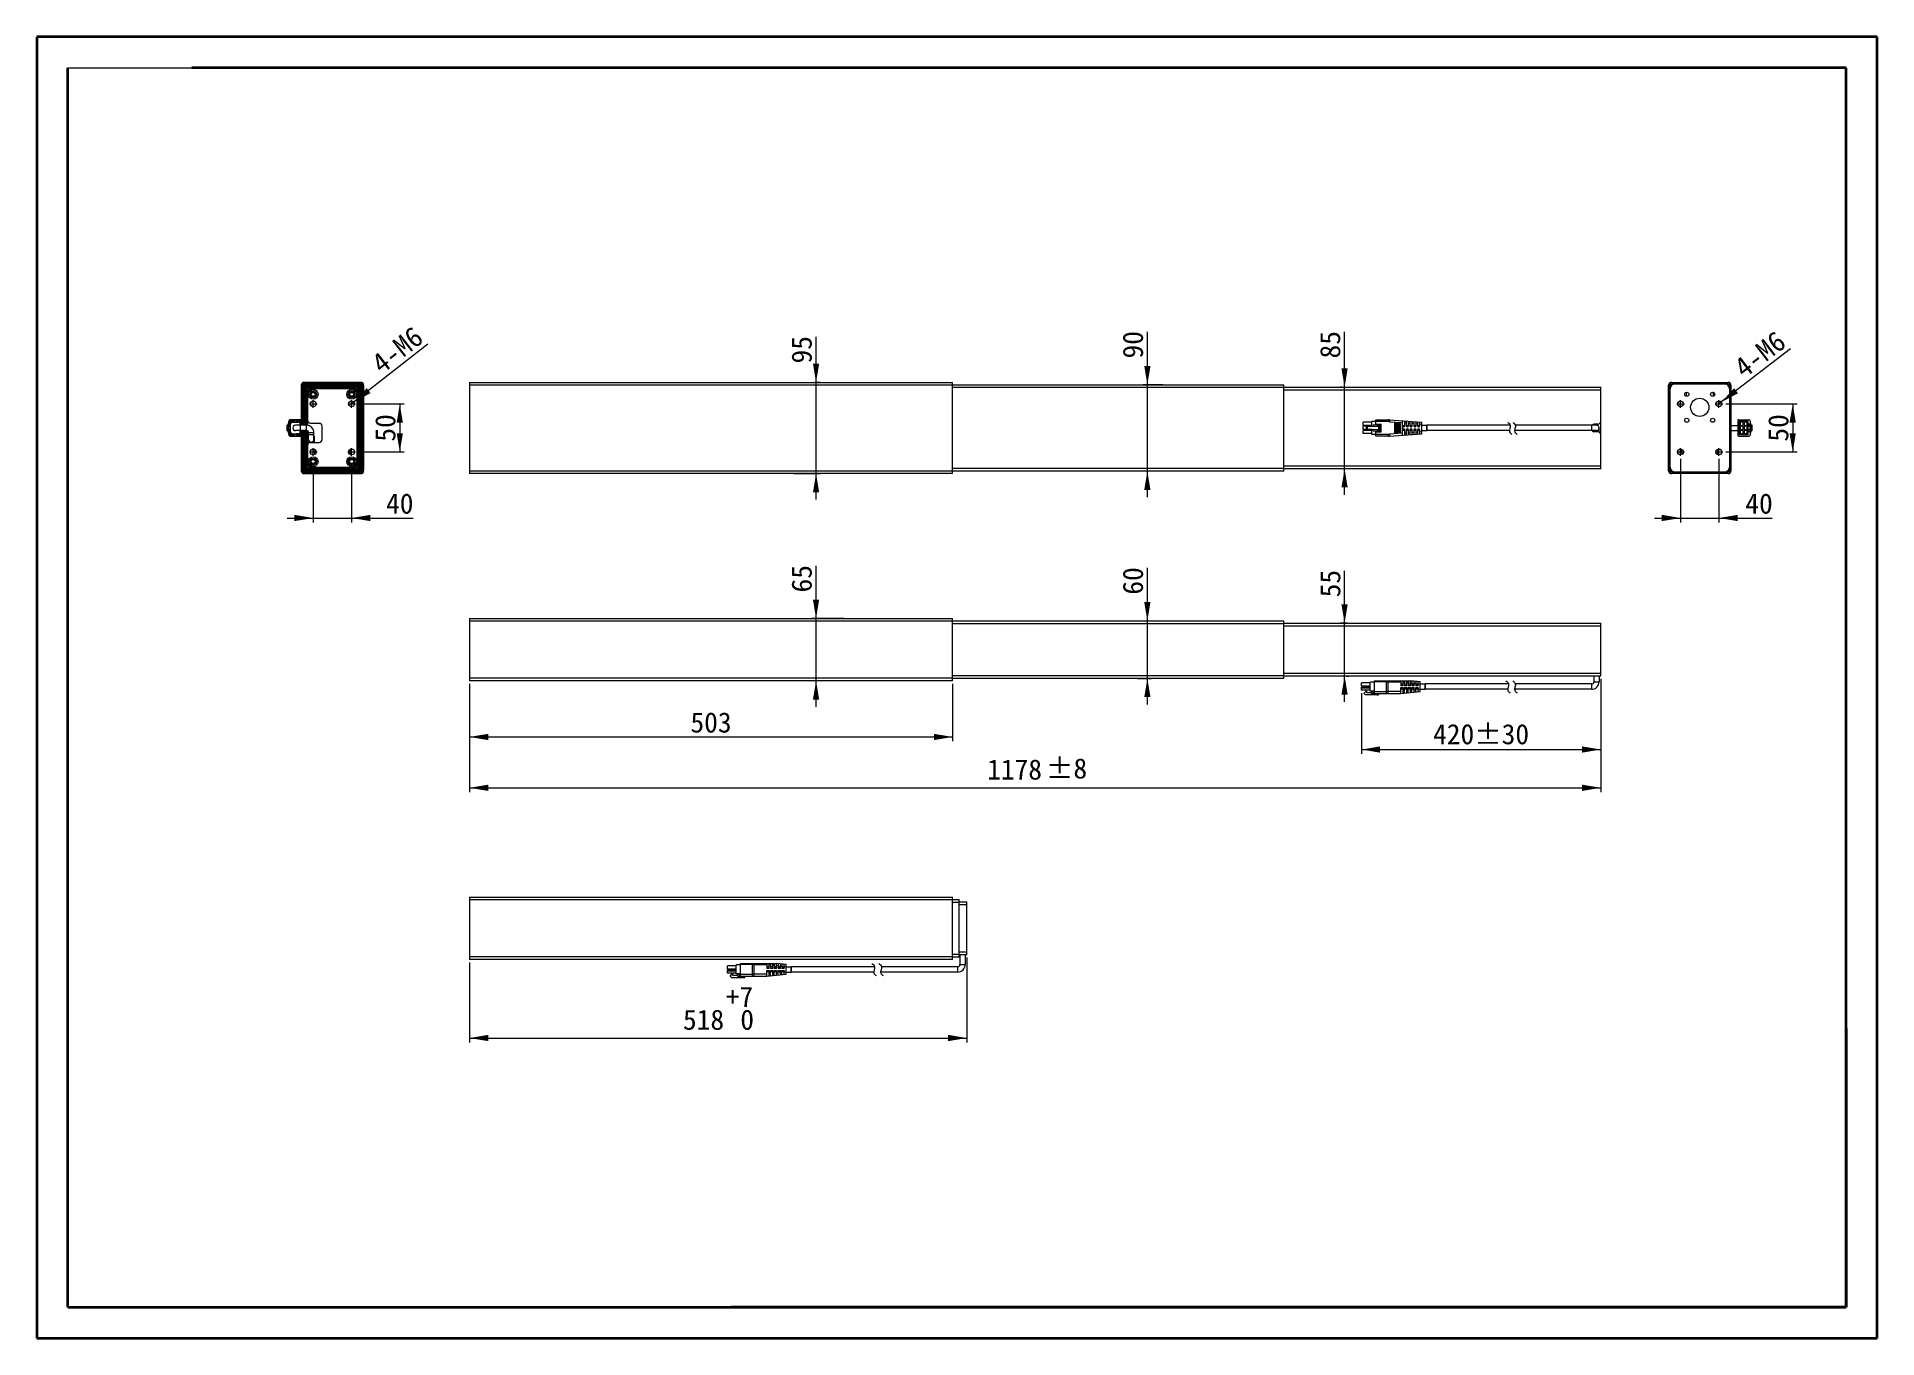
# Model space of a CAD drawing. Header units: millimetres. Extents: x 0 to 1916, y 0 to 1355.
import ezdxf

# ---------------------------------------------------------------- set-up
doc = ezdxf.new("R2010")
doc.units = ezdxf.units.MM
doc.linetypes.add('EB_DASHDOT', pattern=[39, 30, -3, 3, -3])
doc.layers.get('0').update_dxf_attribs({"lineweight": 18})
for name, color, linetype, lineweight in [('0002_1_1_DXF_CONTINUOUS_LINE', 7, 'Continuous', 18), ('3A_1_1_DXF_CONTINUOUS_LINE', 7, 'Continuous', 18), ('CAXA0', 7, 'Continuous', 70), ('CAXA3', 7, 'Continuous', 18), ('D7-SOLIDER-BDXF_CONTINUOUS_LINE', 7, 'Continuous', 18), ('D7-SOLIDER-SDXF_CONTINUOUS_LINE', 7, 'Continuous', 18), ('HK-1_1_1_DXF_CONTINUOUS_LINE', 7, 'Continuous', 18), ('M6-20_1_1_DXF_CONTINUOUS_LINE', 7, 'Continuous', 18), ('PRT0002_1_1_DXF_CONTINUOUS_LINE', 7, 'Continuous', 18), ('PRT0003_1_1_DXF_CONTINUOUS_LINE', 7, 'Continuous', 18), ('PRTDINBAN_1_DXF_CONTINUOUS_LINE', 7, 'Continuous', 18), ('PRTDINBAN__1DXF_CONTINUOUS_LINE', 7, 'Continuous', 18), ('XIANLUBAN080DXF_CONTINUOUS_LINE', 7, 'Continuous', 18), ('ZHICHA_1_1_DXF_CONTINUOUS_LINE', 7, 'Continuous', 18), ('ZR400_1_1_DXF_CONTINUOUS_LINE', 7, 'Continuous', 18), ('中心线层', 1, 'EB_DASHDOT', 0), ('尺寸线层', 3, 'Continuous', 18), ('輪廓線', 7, 'Continuous', 20)]:
    doc.layers.add(name, color=color, linetype=linetype, lineweight=lineweight)
doc.styles.add('CHINA', font='')
doc.styles.get('CHINA').set_extended_font_data('宋体')
doc.dimstyles.new('ISO-25', dxfattribs={"dimscale": 1.5, "dimtxt": 14, "dimasz": 13, "dimexe": 3, "dimexo": 2, "dimgap": 3, "dimtad": 1, "dimdec": 1, "dimdsep": 46, "dimtxsty": 'CHINA', "dimcen": 2.5, "dimdle": 26, "dimclrd": 3, "dimclre": 3, "dimclrt": 3, "dimadec": 0, "dimazin": 0, "dimtfac": 1, "dimtmove": 0, "dimatfit": 3, "dimfxl": 0, "dimarcsym": 0})

msp = doc.modelspace()

# ---------------------------------------------------------------- blocks, each defined once
blk = doc.blocks.new('*X4')
at = {"layer": '尺寸线层', "linetype": 'Continuous'}
for points in [[(1379.2, 612.9), (1398.7, 616.1), (1398.7, 609.6)], [(1628.5, 612.9), (1609, 616.1), (1609, 609.6)]]:
    blk.add_hatch(color=3, dxfattribs=at).paths.add_polyline_path(points, flags=0)
at = {"layer": '尺寸线层', "color": 3, "linetype": 'Continuous'}
for p, q in [((1379.2, 671.6), (1379.2, 608.4)), ((1628.5, 686.4), (1628.5, 608.4)), ((1379.2, 612.9), (1628.5, 612.9))]:
    blk.add_line(p, q, dxfattribs=at)
at = {"layer": '尺寸线层', "color": 3, "insert": (1503.8, 628.7), "char_height": 21, "width": 205.073, "attachment_point": 5, "style": 'CHINA'}
blk.add_mtext('420%%P30', dxfattribs=at)
blk = doc.blocks.new('*X6')
at = {"layer": '尺寸线层', "color": 3, "char_height": 21, "attachment_point": 1, "style": 'CHINA'}
for s, insert, width in [('1178', (989.5, 602.6), 399.821), ('%%P8', (1050.8, 603.7), 180.201)]:
    blk.add_mtext(s, dxfattribs=dict(at, insert=insert, width=width))
blk = doc.blocks.new('*X5')
at = {"layer": '尺寸线层', "linetype": 'Continuous'}
for points in [[(450.5, 573), (470, 576.3), (470, 569.8)], [(1628.5, 573), (1609, 576.3), (1609, 569.8)]]:
    blk.add_hatch(color=3, dxfattribs=at).paths.add_polyline_path(points, flags=0)
at = {"layer": '尺寸线层', "color": 3, "linetype": 'Continuous'}
for p, q in [((450.5, 681.4), (450.5, 568.5)), ((1628.5, 686.4), (1628.5, 568.5)), ((450.5, 573), (1628.5, 573))]:
    blk.add_line(p, q, dxfattribs=at)
at = {"layer": '尺寸线层', "color": 3}
blk.add_blockref('*X6', (0, 0), dxfattribs=at)
blk = doc.blocks.new('*X7')
at = {"layer": '尺寸线层', "linetype": 'Continuous'}
for points in [[(450.5, 626), (470, 629.2), (470, 622.7)], [(953.5, 626), (934, 629.2), (934, 622.7)]]:
    blk.add_hatch(color=3, dxfattribs=at).paths.add_polyline_path(points, flags=0)
at = {"layer": '尺寸线层', "color": 3, "linetype": 'Continuous'}
for p, q in [((450.5, 681.4), (450.5, 621.5)), ((953.5, 681.4), (953.5, 621.5)), ((450.5, 626), (953.5, 626))]:
    blk.add_line(p, q, dxfattribs=at)
at = {"layer": '尺寸线层', "color": 3, "insert": (702, 640.9), "char_height": 21, "width": 82.827, "attachment_point": 5, "style": 'CHINA'}
blk.add_mtext('503', dxfattribs=at)
blk = doc.blocks.new('*X8')
at = {"layer": '尺寸线层', "linetype": 'Continuous'}
for points in [[(811.4, 749.4), (808.1, 768.9), (814.6, 768.9)], [(811.4, 684.4), (808.1, 664.9), (814.6, 664.9)]]:
    blk.add_hatch(color=3, dxfattribs=at).paths.add_polyline_path(points, flags=0)
at = {"layer": '尺寸线层', "color": 3, "linetype": 'Continuous'}
for p, q in [((811.4, 657.4), (811.4, 804.1)), ((840.6, 749.4), (806.9, 749.4)), ((821.3, 684.4), (806.9, 684.4))]:
    blk.add_line(p, q, dxfattribs=at)
at = {"layer": '尺寸线层', "color": 3, "insert": (796.5, 790.7), "char_height": 21, "width": 53.497, "attachment_point": 5, "rotation": 90, "style": 'CHINA'}
blk.add_mtext('65', dxfattribs=at)
blk = doc.blocks.new('*X9')
at = {"layer": '尺寸线层', "linetype": 'Continuous'}
for points in [[(1156.3, 746.9), (1153.1, 766.4), (1159.6, 766.4)], [(1156.3, 686.9), (1153.1, 667.4), (1159.6, 667.4)]]:
    blk.add_hatch(color=3, dxfattribs=at).paths.add_polyline_path(points, flags=0)
at = {"layer": '尺寸线层', "color": 3, "linetype": 'Continuous'}
for p, q in [((1156.3, 659.9), (1156.3, 802)), ((1156.6, 746.9), (1160.8, 746.9)), ((1146, 686.9), (1160.8, 686.9))]:
    blk.add_line(p, q, dxfattribs=at)
at = {"layer": '尺寸线层', "color": 3, "insert": (1141.4, 788.4), "char_height": 21, "width": 54.201, "attachment_point": 5, "rotation": 90, "style": 'CHINA'}
blk.add_mtext('60', dxfattribs=at)
blk = doc.blocks.new('*X10')
at = {"layer": '尺寸线层', "linetype": 'Continuous'}
for points in [[(1361.7, 744.4), (1358.4, 763.9), (1364.9, 763.9)], [(1361.7, 689.4), (1358.4, 669.9), (1364.9, 669.9)]]:
    blk.add_hatch(color=3, dxfattribs=at).paths.add_polyline_path(points, flags=0)
at = {"layer": '尺寸线层', "color": 3, "linetype": 'Continuous'}
for p, q in [((1361.7, 662.4), (1361.7, 798.8)), ((1364.6, 744.4), (1357.2, 744.4)), ((1363.6, 689.4), (1366.2, 689.4))]:
    blk.add_line(p, q, dxfattribs=at)
at = {"layer": '尺寸线层', "color": 3, "insert": (1346.9, 785.6), "char_height": 21, "width": 52.793, "attachment_point": 5, "rotation": 90, "style": 'CHINA'}
blk.add_mtext('55', dxfattribs=at)
blk = doc.blocks.new('*X11')
at = {"layer": '尺寸线层', "linetype": 'Continuous'}
for points in [[(811.4, 995.2), (808.1, 1014.7), (814.6, 1014.7)], [(811.4, 900.2), (808.1, 880.7), (814.6, 880.7)]]:
    blk.add_hatch(color=3, dxfattribs=at).paths.add_polyline_path(points, flags=0)
at = {"layer": '尺寸线层', "color": 3, "linetype": 'Continuous'}
for p, q in [((811.4, 873.2), (811.4, 1042.6)), ((810.4, 995.2), (815.9, 995.2)), ((788.1, 900.2), (815.9, 900.2))]:
    blk.add_line(p, q, dxfattribs=at)
at = {"layer": '尺寸线层', "color": 3, "insert": (796.5, 1029.1), "char_height": 21, "width": 53.732, "attachment_point": 5, "rotation": 90, "style": 'CHINA'}
blk.add_mtext('95', dxfattribs=at)
blk = doc.blocks.new('*X12')
at = {"layer": '尺寸线层', "linetype": 'Continuous'}
for points in [[(1156.3, 992.7), (1153.1, 1012.2), (1159.6, 1012.2)], [(1156.3, 902.7), (1153.1, 883.2), (1159.6, 883.2)]]:
    blk.add_hatch(color=3, dxfattribs=at).paths.add_polyline_path(points, flags=0)
at = {"layer": '尺寸线层', "color": 3, "linetype": 'Continuous'}
for p, q in [((1156.3, 875.7), (1156.3, 1047.9)), ((1172.3, 992.7), (1151.8, 992.7)), ((1180.5, 902.7), (1151.8, 902.7))]:
    blk.add_line(p, q, dxfattribs=at)
at = {"layer": '尺寸线层', "color": 3, "insert": (1141.4, 1034.3), "char_height": 21, "width": 54.436, "attachment_point": 5, "rotation": 90, "style": 'CHINA'}
blk.add_mtext('90', dxfattribs=at)
blk = doc.blocks.new('*X13')
at = {"layer": '尺寸线层', "linetype": 'Continuous'}
for points in [[(1361.7, 990.2), (1358.4, 1009.7), (1364.9, 1009.7)], [(1361.7, 905.2), (1358.4, 885.7), (1364.9, 885.7)]]:
    blk.add_hatch(color=3, dxfattribs=at).paths.add_polyline_path(points, flags=0)
at = {"layer": '尺寸线层', "color": 3, "linetype": 'Continuous'}
for p, q in [((1361.7, 878.2), (1361.7, 1047.7)), ((1358.8, 990.2), (1357.2, 990.2)), ((1380.9, 905.2), (1357.2, 905.2))]:
    blk.add_line(p, q, dxfattribs=at)
at = {"layer": '尺寸线层', "color": 3, "insert": (1346.8, 1034.3), "char_height": 21, "width": 53.732, "attachment_point": 5, "rotation": 90, "style": 'CHINA'}
blk.add_mtext('85', dxfattribs=at)
blk = doc.blocks.new('*X14')
at = {"layer": '尺寸线层', "linetype": 'Continuous'}
for points in [[(377.9, 972.7), (381.2, 953.2), (374.7, 953.2)], [(377.9, 922.7), (381.2, 942.2), (374.7, 942.2)]]:
    blk.add_hatch(color=3, dxfattribs=at).paths.add_polyline_path(points, flags=0)
at = {"layer": '尺寸线层', "color": 3, "linetype": 'Continuous'}
for p, q in [((334.8, 972.7), (382.4, 972.7)), ((377.9, 972.7), (377.9, 922.7)), ((334.8, 922.7), (382.4, 922.7))]:
    blk.add_line(p, q, dxfattribs=at)
at = {"layer": '尺寸线层', "color": 3, "insert": (363, 947.7), "char_height": 21, "width": 53.497, "attachment_point": 5, "rotation": 90, "style": 'CHINA'}
blk.add_mtext('50', dxfattribs=at)
blk = doc.blocks.new('*X15')
at = {"layer": '尺寸线层', "linetype": 'Continuous'}
for points in [[(287.8, 853.9), (268.3, 857.2), (268.3, 850.7)], [(327.8, 853.9), (347.3, 857.2), (347.3, 850.7)]]:
    blk.add_hatch(color=3, dxfattribs=at).paths.add_polyline_path(points, flags=0)
at = {"layer": '尺寸线层', "color": 3, "linetype": 'Continuous'}
for p, q in [((287.8, 909.7), (287.8, 849.4)), ((327.8, 909.7), (327.8, 849.4)), ((260.8, 853.9), (391.7, 853.9))]:
    blk.add_line(p, q, dxfattribs=at)
at = {"layer": '尺寸线层', "color": 3, "insert": (377.9, 868.8), "char_height": 21, "width": 54.905, "attachment_point": 5, "style": 'CHINA'}
blk.add_mtext('40', dxfattribs=at)
blk = doc.blocks.new('*X16')
at = {"layer": '尺寸线层', "linetype": 'Continuous'}
blk.add_hatch(color=3, dxfattribs=at).paths.add_polyline_path([(330.2, 974.5), (347.5, 984), (343.5, 989.1)], flags=0)
at = {"layer": '尺寸线层', "color": 3, "linetype": 'Continuous'}
blk.add_line((407.1, 1034.9), (327.8, 972.7), dxfattribs=at)
at = {"layer": '尺寸线层', "color": 3, "linetype": 'Continuous', "insert": (375.3, 1028.8), "char_height": 21, "width": 114.972, "attachment_point": 5, "rotation": 38.1084, "style": 'CHINA'}
blk.add_mtext('4-M6', dxfattribs=at)
blk = doc.blocks.new('*X17')
at = {"layer": '尺寸线层', "linetype": 'Continuous'}
for points in [[(1828.3, 972.7), (1831.5, 953.2), (1825, 953.2)], [(1828.3, 922.7), (1831.5, 942.2), (1825, 942.2)]]:
    blk.add_hatch(color=3, dxfattribs=at).paths.add_polyline_path(points, flags=0)
at = {"layer": '尺寸线层', "color": 3, "linetype": 'Continuous'}
for p, q in [((1758.5, 972.7), (1832.8, 972.7)), ((1828.3, 972.7), (1828.3, 922.7)), ((1758.5, 922.7), (1832.8, 922.7))]:
    blk.add_line(p, q, dxfattribs=at)
at = {"layer": '尺寸线层', "color": 3, "insert": (1813.4, 947.7), "char_height": 21, "width": 53.497, "attachment_point": 5, "rotation": 90, "style": 'CHINA'}
blk.add_mtext('50', dxfattribs=at)
blk = doc.blocks.new('*X18')
at = {"layer": '尺寸线层', "linetype": 'Continuous'}
for points in [[(1711.5, 853.9), (1692, 857.2), (1692, 850.7)], [(1751.5, 853.9), (1771, 857.2), (1771, 850.7)]]:
    blk.add_hatch(color=3, dxfattribs=at).paths.add_polyline_path(points, flags=0)
at = {"layer": '尺寸线层', "color": 3, "linetype": 'Continuous'}
for p, q in [((1711.5, 915.7), (1711.5, 849.4)), ((1751.5, 915.7), (1751.5, 849.4)), ((1684.5, 853.9), (1806.9, 853.9))]:
    blk.add_line(p, q, dxfattribs=at)
at = {"layer": '尺寸线层', "color": 3, "insert": (1793.2, 868.8), "char_height": 21, "width": 54.905, "attachment_point": 5, "style": 'CHINA'}
blk.add_mtext('40', dxfattribs=at)
blk = doc.blocks.new('*X19')
at = {"layer": '尺寸线层', "linetype": 'Continuous'}
blk.add_hatch(color=3, dxfattribs=at).paths.add_polyline_path([(1753.9, 974.5), (1771.3, 983.8), (1767.3, 989)], flags=0)
at = {"layer": '尺寸线层', "color": 3, "linetype": 'Continuous'}
blk.add_line((1826, 1030), (1751.5, 972.7), dxfattribs=at)
at = {"layer": '尺寸线层', "color": 3, "linetype": 'Continuous', "insert": (1794.1, 1024.3), "char_height": 21, "width": 114.972, "attachment_point": 5, "rotation": 37.5864, "style": 'CHINA'}
blk.add_mtext('4-M6', dxfattribs=at)
blk = doc.blocks.new('*X21')
at = {"layer": '尺寸线层', "color": 3, "char_height": 21, "attachment_point": 1, "style": 'CHINA'}
for s, insert, width in [('+7', (717.4, 365.9), 120.134), ('518', (672.8, 342.1), 293.296), ('0', (732.5, 342.1), 120.134)]:
    blk.add_mtext(s, dxfattribs=dict(at, insert=insert, width=width))
blk = doc.blocks.new('*X20')
at = {"layer": '尺寸线层', "linetype": 'Continuous'}
for points in [[(450.5, 312.5), (470, 315.8), (470, 309.3)], [(968.4, 312.5), (948.9, 315.8), (948.9, 309.3)]]:
    blk.add_hatch(color=3, dxfattribs=at).paths.add_polyline_path(points, flags=0)
at = {"layer": '尺寸线层', "color": 3, "linetype": 'Continuous'}
for p, q in [((450.5, 391.2), (450.5, 308)), ((968.4, 396.2), (968.4, 308)), ((450.5, 312.5), (968.4, 312.5))]:
    blk.add_line(p, q, dxfattribs=at)
at = {"layer": '尺寸线层', "color": 3}
blk.add_blockref('*X21', (0, 0), dxfattribs=at)

# ---------------------------------------------------------------- dimensions: what is measured, and where the dimension line sits
at = {"layer": '尺寸线层', "color": 4}
dim = msp.add_radius_dim(center=(327.8, 972.67), mpoint=(330.16, 974.52), text='4-M6', dimstyle='ISO-25', override={"dimpost": 'R<>', "dimsah": 1, "dimtfill": 1, "dimtolj": 1}, dxfattribs=at)
dim.commit()
dim.dimension.update_dxf_attribs({"geometry": '*X16', "text_midpoint": (384.47, 1017.12), "dimtype": 164})
for base, p1, p2, picture, middle in [((811.38, 995.17), (785.07, 900.17), (807.36, 995.17), '*X11', (796.5, 1029.15)), ((1156.3, 992.67), (1183.52, 902.67), (1175.34, 992.67), '*X12', (1141.42, 1034.28)), ((1361.65, 990.17), (1383.88, 905.17), (1361.8, 990.17), '*X13', (1346.77, 1034.28)), ((811.38, 749.36), (824.34, 684.36), (843.61, 749.36), '*X8', (796.5, 790.73)), ((1156.3, 746.86), (1143.03, 686.86), (1153.57, 746.86), '*X9', (1141.42, 788.41)), ((1361.65, 744.36), (1360.62, 689.36), (1367.65, 744.36), '*X10', (1346.89, 785.55))]:
    dim = msp.add_linear_dim(base=base, p1=p1, p2=p2, angle=90, dimstyle='ISO-25', override={"dimsah": 1, "dimtfill": 1, "dimtolj": 1, "dimtzin": 8}, dxfattribs=at)
    dim.commit()
    dim.dimension.update_dxf_attribs({"geometry": picture, "text_midpoint": middle, "dimtype": 160})
dim = msp.add_radius_dim(center=(1751.48, 972.67), mpoint=(1753.86, 974.5), text='4-M6', dimstyle='ISO-25', override={"dimpost": 'R<>', "dimsah": 1, "dimtfill": 1, "dimtolj": 1}, dxfattribs=at)
dim.commit()
dim.dimension.update_dxf_attribs({"geometry": '*X19', "text_midpoint": (1803.21, 1012.48)})
for base, p1, p2, picture, middle in [((377.93, 922.67), (331.8, 972.67), (331.8, 922.67), '*X14', (363.05, 947.67)), ((1828.29, 922.67), (1755.48, 972.67), (1755.48, 922.67), '*X17', (1813.41, 947.67))]:
    dim = msp.add_linear_dim(base=base, p1=p1, p2=p2, angle=270, dimstyle='ISO-25', override={"dimsah": 1, "dimtfill": 1, "dimtolj": 1, "dimtzin": 8}, dxfattribs=at)
    dim.commit()
    dim.dimension.update_dxf_attribs({"geometry": picture, "text_midpoint": middle})
for base, p1, p2, picture, middle in [((327.8, 853.93), (287.8, 912.67), (327.8, 912.67), '*X15', (377.93, 868.81)), ((1751.48, 853.93), (1711.48, 918.67), (1751.48, 918.67), '*X18', (1793.21, 868.81))]:
    dim = msp.add_linear_dim(base=base, p1=p1, p2=p2, dimstyle='ISO-25', override={"dimsah": 1, "dimtfill": 1, "dimtolj": 1, "dimtzin": 8}, dxfattribs=at)
    dim.commit()
    dim.dimension.update_dxf_attribs({"geometry": picture, "text_midpoint": middle, "dimtype": 160})
for base, p1, p2, override, picture, middle in [((1628.46, 573.01), (450.46, 684.36), (1628.46, 689.36), {"dimsah": 1, "dimtol": 1, "dimtp": 8, "dimtm": 8, "dimtfill": 1, "dimtolj": 1, "dimtzin": 8}, '*X5', (1039.46, 591.89)), ((953.46, 625.98), (450.46, 684.36), (953.46, 684.36), {"dimsah": 1, "dimtfill": 1, "dimtolj": 1, "dimtzin": 8}, '*X7', (701.96, 640.86)), ((968.41395433, 312.51521624), (450.46395433, 394.24975631), (968.41395433, 399.24975631), {"dimsah": 1, "dimtol": 1, "dimtp": 7, "dimtm": 0, "dimtfill": 1, "dimtolj": 1, "dimtzin": 8}, '*X20', (709.43895483, 343.33871624))]:
    dim = msp.add_linear_dim(base=base, p1=p1, p2=p2, dimstyle='ISO-25', override=override, dxfattribs=at)
    dim.commit()
    dim.dimension.update_dxf_attribs({"geometry": picture, "text_midpoint": middle})
dim = msp.add_linear_dim(base=(1628.46, 612.88), p1=(1379.23, 674.56), p2=(1628.46, 689.36), text='420%%P30', dimstyle='ISO-25', override={"dimsah": 1, "dimtfill": 1, "dimtolj": 1, "dimarcsym": 1}, dxfattribs=at)
dim.commit()
dim.dimension.update_dxf_attribs({"geometry": '*X4', "text_midpoint": (1503.85, 628.7)})

# ---------------------------------------------------------------- linework, layer by layer
at = {"color": 0, "linetype": 'Continuous'}
msp.add_line((32.26, 1322.65), (490.61, 1322.65), dxfattribs=at)
at = {"layer": '0002_1_1_DXF_CONTINUOUS_LINE', "color": 7, "linetype": 'Continuous'}
for p, q in [((1717.23, 983.17), (1717.23, 980.7)), ((1745.73, 980.7), (1745.73, 983.17)), ((282.3, 950.26), (282.3, 954.27)), ((282.3, 940.17), (282.3, 944.34)), ((1620.46, 950.42), (1620.46, 951.49)), ((1620.46, 943.85), (1620.46, 944.92)), ((289.3, 933.17), (289.3, 938.17))]:
    msp.add_line(p, q, dxfattribs=at)
for centre, radius, start, end in [((1722.23, 983.17), 5, 160.93263, 180), ((1740.73, 983.17), 5, 0, 19.06761), ((283.3, 940.17), 1, 180, 255.46476), ((288.3, 938.17), 1, 0, 75.46482), ((288.3, 933.17), 1, 329.87919, 0)]:
    msp.add_arc(centre, radius, start, end, dxfattribs=at)
at = {"layer": '3A_1_1_DXF_CONTINUOUS_LINE', "color": 7, "linetype": 'Continuous'}
for p, q in [((275.3, 992.17), (275.3, 950.42)), ((337.3, 995.17), (278.3, 995.17)), ((340.3, 903.17), (340.3, 992.17)), ((450.46, 995.17), (450.46, 900.17)), ((450.46, 995.17), (953.46, 995.17)), ((953.46, 992.17), (450.46, 992.17)), ((953.46, 950.42), (953.46, 995.17)), ((1698.98, 903.17), (1698.98, 992.17)), ((1700.48, 903.17), (1700.48, 992.17)), ((1701.98, 995.17), (1760.98, 995.17)), ((1701.98, 993.67), (1760.98, 993.67)), ((1762.48, 992.17), (1762.48, 903.17)), ((1763.98, 992.17), (1763.98, 903.17)), ((275.3, 944.92), (275.3, 903.17)), ((953.46, 900.17), (953.46, 950.42)), ((450.46, 903.17), (953.46, 903.17)), ((1760.98, 901.67), (1701.98, 901.67)), ((278.3, 900.17), (337.3, 900.17)), ((953.46, 900.17), (450.46, 900.17)), ((1760.98, 900.17), (1701.98, 900.17)), ((450.46, 749.36), (450.46, 684.36)), ((450.46, 749.36), (953.46, 749.36)), ((953.46, 684.36), (953.46, 749.36)), ((953.46, 746.36), (450.46, 746.36)), ((450.46, 687.36), (953.46, 687.36)), ((953.46, 684.36), (450.46, 684.36)), ((450.46, 459.25), (450.46, 394.25)), ((450.46, 459.25), (953.46, 459.25)), ((953.46, 456.25), (450.46, 456.25)), ((953.46, 394.25), (953.46, 459.25)), ((450.46, 397.25), (953.46, 397.25)), ((953.46, 394.25), (450.46, 394.25))]:
    msp.add_line(p, q, dxfattribs=at)
for centre, radius, start, end in [((278.3, 992.17), 3, 90, 180), ((337.3, 992.17), 3, 0, 90), ((1701.98, 992.17), 3, 90, 180), ((1701.98, 992.17), 1.5, 90, 180), ((1760.98, 992.17), 3, 0, 90), ((1760.98, 992.17), 1.5, 0, 90), ((278.3, 903.17), 3, 180, 270), ((337.3, 903.17), 3, 270, 0), ((1701.98, 903.17), 3, 180, 270), ((1701.98, 903.17), 1.5, 180, 270), ((1760.98, 903.17), 3, 270, 360), ((1760.98, 903.17), 1.5, 270, 360)]:
    msp.add_arc(centre, radius, start, end, dxfattribs=at)
at = {"layer": 'CAXA0', "linetype": 'Continuous', "lineweight": 35}
for p, q in [((32.26, 32.26), (32.26, 1322.65)), ((1883.98, 1322.65), (161.3, 1322.65)), ((1883.98, 32.26), (1883.98, 1322.65)), ((1883.98, 322.6), (1883.98, 32.26)), ((32.26, 32.26), (1883.98, 32.26)), ((1883.98, 32.26), (722.62, 32.26))]:
    msp.add_line(p, q, dxfattribs=at)
at = {"layer": 'CAXA3', "linetype": 'Continuous', "lineweight": 35}
for p, q in [((0, 1354.91), (0, 0)), ((1916.23, 1354.91), (0, 1354.91)), ((1916.23, 0), (1916.23, 1354.91)), ((0, 0), (1916.23, 0))]:
    msp.add_line(p, q, dxfattribs=at)
at = {"layer": 'D7-SOLIDER-BDXF_CONTINUOUS_LINE', "color": 7, "linetype": 'Continuous'}
for p, q in [((275.45, 950.42), (275.45, 992.02)), ((276.45, 992.02), (275.45, 992.02)), ((276.45, 992.02), (276.45, 950.42)), ((277.25, 950.42), (277.25, 991.02)), ((277.45, 991.02), (277.25, 991.02)), ((277.45, 991.02), (277.45, 950.42)), ((277.75, 990.02), (277.45, 990.02)), ((277.55, 950.42), (277.55, 990.02)), ((277.75, 990.02), (277.75, 950.42)), ((278.45, 995.02), (278.45, 994.02)), ((278.45, 995.02), (337.15, 995.02)), ((337.15, 994.02), (278.45, 994.02)), ((279.45, 993.22), (279.45, 993.02)), ((279.45, 993.22), (336.15, 993.22)), ((336.15, 993.02), (279.45, 993.02)), ((280.45, 993.02), (280.45, 992.72)), ((280.45, 992.92), (335.15, 992.92)), ((335.15, 992.72), (280.45, 992.72)), ((335.15, 992.72), (335.15, 993.02)), ((336.15, 993.02), (336.15, 993.22)), ((337.15, 994.02), (337.15, 995.02)), ((337.85, 905.32), (337.85, 990.02)), ((338.15, 990.02), (337.85, 990.02)), ((338.05, 990.02), (338.05, 905.32)), ((338.15, 904.32), (338.15, 991.02)), ((338.35, 991.02), (338.15, 991.02)), ((338.35, 991.02), (338.35, 904.32)), ((339.15, 903.32), (339.15, 992.02)), ((340.15, 992.02), (339.15, 992.02)), ((340.15, 992.02), (340.15, 903.32)), ((1729.48, 993.52), (1729.48, 993.67)), ((1733.48, 993.52), (1733.48, 993.67)), ((1700.63, 970.67), (1700.48, 970.67)), ((1700.63, 966.67), (1700.48, 966.67)), ((1762.33, 970.67), (1762.48, 970.67)), ((1762.33, 966.67), (1762.48, 966.67)), ((275.45, 903.32), (275.45, 944.92)), ((276.45, 944.92), (276.45, 903.32)), ((277.25, 904.32), (277.25, 944.92)), ((277.45, 944.92), (277.45, 904.32)), ((277.55, 905.32), (277.55, 944.92)), ((277.75, 944.92), (277.75, 905.32)), ((1700.63, 928.67), (1700.48, 928.67)), ((1700.63, 924.67), (1700.48, 924.67)), ((1762.33, 928.67), (1762.48, 928.67)), ((1762.33, 924.67), (1762.48, 924.67)), ((275.45, 903.32), (276.45, 903.32)), ((277.25, 904.32), (277.45, 904.32)), ((277.45, 905.32), (277.75, 905.32)), ((278.45, 901.32), (337.15, 901.32)), ((278.45, 901.32), (278.45, 900.32)), ((279.45, 902.32), (336.15, 902.32)), ((279.45, 902.32), (279.45, 902.12)), ((336.15, 902.12), (279.45, 902.12)), ((280.45, 902.62), (335.15, 902.62)), ((280.45, 902.32), (280.45, 902.62)), ((335.15, 902.42), (280.45, 902.42)), ((335.15, 902.32), (335.15, 902.62)), ((336.15, 902.12), (336.15, 902.32)), ((337.15, 900.32), (337.15, 901.32)), ((338.15, 905.32), (337.85, 905.32)), ((338.15, 904.32), (338.35, 904.32)), ((339.15, 903.32), (340.15, 903.32)), ((1729.48, 901.82), (1729.48, 901.67)), ((1733.48, 901.82), (1733.48, 901.67)), ((337.15, 900.32), (278.45, 900.32))]:
    msp.add_line(p, q, dxfattribs=at)
for centre, radius, start, end in [((278.45, 992.02), 3, 90, 180), ((278.45, 992.02), 2, 90, 180), ((279.45, 991.02), 2.2, 90, 180), ((279.45, 991.02), 2, 90, 180), ((336.15, 991.02), 2.2, 0, 90), ((336.15, 991.02), 2, 0, 90), ((337.15, 992.02), 3, 0, 90), ((337.15, 992.02), 2, 0, 90), ((278.45, 903.32), 3, 180, 270), ((278.45, 903.32), 2, 180, 270), ((279.45, 904.32), 2.2, 180, 270), ((279.45, 904.32), 2, 180, 270), ((336.15, 904.32), 2.2, 270, 0), ((336.15, 904.32), 2, 270, 360), ((337.15, 903.32), 3, 270, 360), ((337.15, 903.32), 2, 270, 360)]:
    msp.add_arc(centre, radius, start, end, dxfattribs=at)
for centre, major_axis, start_param, end_param in [((1731.48, 994.59), (2, 0), 4.1794103, 5.2464623), ((1699.57, 968.67), (0, 2), 4.1794103, 5.2464623), ((1763.4, 968.67), (0, 2), 1.0378177, 2.1048696), ((1699.57, 926.67), (0, 2), 4.1794103, 5.2464623), ((1763.4, 926.67), (0, 2), 1.0378177, 2.1048696), ((1731.48, 900.75), (2, 0), 1.0378177, 2.1048696)]:
    msp.add_ellipse(centre, major_axis=major_axis, ratio=0.5333333, start_param=start_param, end_param=end_param, dxfattribs=at)
at = {"layer": 'D7-SOLIDER-SDXF_CONTINUOUS_LINE', "color": 7, "linetype": 'Continuous'}
for p, q in [((277.95, 950.42), (277.95, 989.52)), ((278.95, 989.52), (277.95, 989.52)), ((278.95, 989.52), (278.95, 950.42)), ((279.75, 950.42), (279.75, 988.52)), ((279.95, 988.52), (279.75, 988.52)), ((279.95, 988.52), (279.95, 950.42)), ((280.25, 987.52), (279.95, 987.52)), ((280.05, 950.42), (280.05, 987.52)), ((280.25, 987.52), (280.25, 950.42)), ((280.95, 992.52), (280.95, 991.52)), ((280.95, 992.52), (334.65, 992.52)), ((334.65, 991.52), (280.95, 991.52)), ((281.95, 990.72), (281.95, 990.52)), ((281.95, 990.72), (333.65, 990.72)), ((333.65, 990.52), (281.95, 990.52)), ((282.95, 990.52), (282.95, 990.22)), ((282.95, 990.42), (332.65, 990.42)), ((332.65, 990.22), (282.95, 990.22)), ((332.65, 990.22), (332.65, 990.52)), ((333.65, 990.52), (333.65, 990.72)), ((334.65, 991.52), (334.65, 992.52)), ((335.35, 907.82), (335.35, 987.52)), ((335.65, 987.52), (335.35, 987.52)), ((335.55, 987.52), (335.55, 907.82)), ((335.65, 906.82), (335.65, 988.52)), ((335.85, 988.52), (335.65, 988.52)), ((335.85, 988.52), (335.85, 906.82)), ((336.65, 905.82), (336.65, 989.52)), ((337.65, 989.52), (336.65, 989.52)), ((337.65, 989.52), (337.65, 905.82)), ((277.95, 905.82), (277.95, 944.92)), ((278.95, 944.92), (278.95, 905.82)), ((279.75, 906.82), (279.75, 944.92)), ((279.95, 944.92), (279.95, 906.82)), ((280.05, 907.82), (280.05, 944.92)), ((280.25, 944.92), (280.25, 907.82)), ((277.95, 905.82), (278.95, 905.82)), ((279.75, 906.82), (279.95, 906.82)), ((279.95, 907.82), (280.25, 907.82)), ((280.95, 903.82), (334.65, 903.82)), ((280.95, 903.82), (280.95, 902.82)), ((334.65, 902.82), (280.95, 902.82)), ((281.95, 904.82), (333.65, 904.82)), ((281.95, 904.82), (281.95, 904.62)), ((333.65, 904.62), (281.95, 904.62)), ((282.95, 905.12), (332.65, 905.12)), ((282.95, 904.82), (282.95, 905.12)), ((332.65, 904.92), (282.95, 904.92)), ((332.65, 904.82), (332.65, 905.12)), ((333.65, 904.62), (333.65, 904.82)), ((334.65, 902.82), (334.65, 903.82)), ((335.65, 907.82), (335.35, 907.82)), ((335.65, 906.82), (335.85, 906.82)), ((336.65, 905.82), (337.65, 905.82))]:
    msp.add_line(p, q, dxfattribs=at)
for centre, radius, start, end in [((280.95, 989.52), 3, 90, 180), ((280.95, 989.52), 2, 90, 180), ((281.95, 988.52), 2.2, 90, 180), ((281.95, 988.52), 2, 90, 180), ((333.65, 988.52), 2.2, 360, 90), ((333.65, 988.52), 2, 360, 90), ((334.65, 989.52), 3, 360, 90), ((334.65, 989.52), 2, 360, 90), ((280.95, 905.82), 3, 180, 270), ((280.95, 905.82), 2, 180, 270), ((281.95, 906.82), 2.2, 180, 270), ((281.95, 906.82), 2, 180, 270), ((333.65, 906.82), 2.2, 270, 0), ((333.65, 906.82), 2, 270, 360), ((334.65, 905.82), 3, 270, 360), ((334.65, 905.82), 2, 270, 0)]:
    msp.add_arc(centre, radius, start, end, dxfattribs=at)
at = {"layer": 'HK-1_1_1_DXF_CONTINUOUS_LINE', "color": 7, "linetype": 'Continuous'}
for p, q in [((281.8, 984.43), (282, 984.22)), ((286.04, 988.67), (286.24, 988.46)), ((329.55, 988.67), (329.35, 988.46)), ((333.8, 984.43), (333.59, 984.22)), ((1700.48, 989.67), (1700.77, 989.67)), ((1700.48, 983.53), (1700.63, 983.53)), ((1700.63, 980.63), (1700.48, 981.53)), ((1704.48, 993.67), (1704.48, 993.38)), ((1710.63, 993.52), (1710.63, 993.67)), ((1712.63, 993.67), (1713.53, 993.52)), ((1749.44, 993.52), (1750.34, 993.67)), ((1752.34, 993.67), (1752.34, 993.52)), ((1758.48, 993.67), (1758.48, 993.38)), ((1762.48, 989.67), (1762.2, 989.67)), ((1762.33, 983.53), (1762.48, 983.53)), ((1762.48, 981.53), (1762.33, 980.63)), ((281.8, 910.91), (282, 911.12)), ((286.04, 906.67), (286.24, 906.87)), ((329.55, 906.67), (329.35, 906.87)), ((333.8, 910.91), (333.59, 911.12)), ((1700.48, 913.81), (1700.63, 914.71)), ((1700.63, 911.81), (1700.48, 911.81)), ((1700.48, 905.67), (1700.77, 905.67)), ((1704.48, 901.67), (1704.48, 901.95)), ((1710.63, 901.67), (1710.63, 901.82)), ((1713.53, 901.82), (1712.63, 901.67)), ((1750.34, 901.67), (1749.44, 901.82)), ((1752.34, 901.82), (1752.34, 901.67)), ((1758.48, 901.67), (1758.48, 901.95)), ((1762.48, 905.67), (1762.2, 905.67)), ((1762.33, 914.71), (1762.48, 913.81)), ((1762.48, 911.81), (1762.33, 911.81))]:
    msp.add_line(p, q, dxfattribs=at)
for centre, radius, start, end in [((280.8, 989.67), 3.5, 106.81901, 163.18099), ((283.3, 987.17), 3.5, 106.81901, 163.18099), ((332.3, 987.17), 3.5, 16.81901, 73.18099), ((334.8, 989.67), 3.5, 16.81901, 73.18099), ((1704.48, 989.67), 4, 90, 180), ((1704.48, 989.67), 3.5, 107.57796, 162.42204), ((1758.48, 989.67), 4, 360, 90), ((1758.48, 989.67), 3.5, 17.57796, 72.42204), ((280.8, 905.67), 3.5, 196.81901, 253.18099), ((283.3, 908.17), 3.5, 196.81901, 253.18099), ((332.3, 908.17), 3.5, 286.81901, 343.18099), ((334.8, 905.67), 3.5, 286.81901, 343.18099), ((1704.48, 905.67), 4, 180, 270), ((1704.48, 905.67), 3.5, 197.57796, 252.42204), ((1758.48, 905.67), 4, 270, 0), ((1758.48, 905.67), 3.5, 287.57796, 342.42204)]:
    msp.add_arc(centre, radius, start, end, dxfattribs=at)
at = {"layer": 'M6-20_1_1_DXF_CONTINUOUS_LINE', "color": 7, "linetype": 'Continuous'}
for p, q in [((286.34, 985.19), (284.88, 982.67)), ((284.88, 982.67), (286.34, 980.14)), ((285.46, 982.67), (284.88, 982.67)), ((285.46, 982.67), (286.63, 984.69)), ((286.63, 980.64), (285.46, 982.67)), ((286.63, 984.69), (286.34, 985.19)), ((286.34, 985.19), (289.25, 985.19)), ((286.63, 980.64), (286.34, 980.14)), ((289.25, 980.14), (286.34, 980.14)), ((286.63, 984.69), (288.96, 984.69)), ((288.96, 980.64), (286.63, 980.64)), ((288.96, 984.69), (289.25, 985.19)), ((288.96, 984.69), (290.13, 982.67)), ((290.13, 982.67), (288.96, 980.64)), ((288.96, 980.64), (289.25, 980.14)), ((290.71, 982.67), (289.25, 985.19)), ((289.25, 980.14), (290.71, 982.67)), ((290.13, 982.67), (290.71, 982.67)), ((326.34, 985.19), (324.88, 982.67)), ((325.46, 982.67), (324.88, 982.67)), ((324.88, 982.67), (326.34, 980.14)), ((325.46, 982.67), (326.63, 984.69)), ((326.63, 980.64), (325.46, 982.67)), ((326.34, 985.19), (329.25, 985.19)), ((326.63, 984.69), (326.34, 985.19)), ((326.63, 980.64), (326.34, 980.14)), ((329.25, 980.14), (326.34, 980.14)), ((326.63, 984.69), (328.96, 984.69)), ((328.96, 980.64), (326.63, 980.64)), ((328.96, 984.69), (329.25, 985.19)), ((328.96, 984.69), (330.13, 982.67)), ((330.13, 982.67), (328.96, 980.64)), ((328.96, 980.64), (329.25, 980.14)), ((330.71, 982.67), (329.25, 985.19)), ((329.25, 980.14), (330.71, 982.67)), ((330.13, 982.67), (330.71, 982.67)), ((286.34, 915.19), (284.88, 912.67)), ((285.46, 912.67), (284.88, 912.67)), ((284.88, 912.67), (286.34, 910.14)), ((285.46, 912.67), (286.63, 914.69)), ((286.63, 910.64), (285.46, 912.67)), ((286.34, 915.19), (289.25, 915.19)), ((286.63, 914.69), (286.34, 915.19)), ((286.63, 910.64), (286.34, 910.14)), ((289.25, 910.14), (286.34, 910.14)), ((286.63, 914.69), (288.96, 914.69)), ((288.96, 910.64), (286.63, 910.64)), ((288.96, 914.69), (289.25, 915.19)), ((288.96, 914.69), (290.13, 912.67)), ((290.13, 912.67), (288.96, 910.64)), ((288.96, 910.64), (289.25, 910.14)), ((290.71, 912.67), (289.25, 915.19)), ((289.25, 910.14), (290.71, 912.67)), ((290.13, 912.67), (290.71, 912.67)), ((326.34, 915.19), (324.88, 912.67)), ((325.46, 912.67), (324.88, 912.67)), ((324.88, 912.67), (326.34, 910.14)), ((325.46, 912.67), (326.63, 914.69)), ((326.63, 910.64), (325.46, 912.67)), ((326.34, 915.19), (329.25, 915.19)), ((326.63, 914.69), (326.34, 915.19)), ((326.63, 910.64), (326.34, 910.14)), ((329.25, 910.14), (326.34, 910.14)), ((326.63, 914.69), (328.96, 914.69)), ((328.96, 910.64), (326.63, 910.64)), ((328.96, 914.69), (329.25, 915.19)), ((328.96, 914.69), (330.13, 912.67)), ((330.13, 912.67), (328.96, 910.64)), ((328.96, 910.64), (329.25, 910.14)), ((330.71, 912.67), (329.25, 915.19)), ((329.25, 910.14), (330.71, 912.67)), ((330.13, 912.67), (330.71, 912.67))]:
    msp.add_line(p, q, dxfattribs=at)
for centre, radius in [((287.8, 982.67), 5), ((287.8, 982.67), 3.5), ((327.8, 982.67), 5), ((327.8, 982.67), 3.5), ((287.8, 912.67), 5), ((287.8, 912.67), 3.5), ((327.8, 912.67), 5), ((327.8, 912.67), 3.5)]:
    msp.add_circle(centre, radius, dxfattribs=at)
at = {"layer": 'PRT0002_1_1_DXF_CONTINUOUS_LINE', "color": 7, "linetype": 'Continuous'}
for p, q in [((277.8, 989.67), (277.8, 950.42)), ((334.8, 992.67), (280.8, 992.67)), ((337.8, 905.67), (337.8, 989.67)), ((953.46, 992.67), (1298.53, 992.67)), ((1298.53, 989.67), (953.46, 989.67)), ((1298.53, 943.06), (1298.53, 992.67)), ((277.8, 944.92), (277.8, 905.67)), ((1298.53, 902.67), (1298.53, 944.92)), ((280.8, 902.67), (334.8, 902.67)), ((953.46, 905.67), (1298.53, 905.67)), ((1298.53, 902.67), (953.46, 902.67)), ((953.46, 746.86), (1298.53, 746.86)), ((1298.53, 743.86), (953.46, 743.86)), ((1298.53, 686.86), (1298.53, 746.86)), ((953.46, 689.86), (1298.53, 689.86)), ((1298.53, 686.86), (953.46, 686.86)), ((953.46, 456.75), (960.21, 456.75)), ((960.21, 453.75), (953.46, 453.75)), ((960.21, 396.75), (960.21, 456.75)), ((953.46, 399.75), (960.21, 399.75)), ((960.21, 396.75), (953.46, 396.75))]:
    msp.add_line(p, q, dxfattribs=at)
for centre, start, end in [((280.8, 989.67), 90, 180), ((334.8, 989.67), 360, 90), ((280.8, 905.67), 180, 270), ((334.8, 905.67), 270, 360)]:
    msp.add_arc(centre, 3, start, end, dxfattribs=at)
at = {"layer": 'PRT0003_1_1_DXF_CONTINUOUS_LINE', "color": 7, "linetype": 'Continuous'}
for p, q in [((280.3, 987.17), (280.3, 950.42)), ((281.8, 950.35), (281.8, 987.17)), ((332.3, 990.17), (283.3, 990.17)), ((332.3, 988.67), (283.3, 988.67)), ((333.8, 908.17), (333.8, 987.17)), ((335.3, 908.17), (335.3, 987.17)), ((1298.53, 990.17), (1628.46, 990.17)), ((1628.46, 987.17), (1298.53, 987.17)), ((1628.46, 905.17), (1628.46, 990.17)), ((280.3, 954.67), (281.8, 954.67)), ((281.8, 951.67), (280.3, 951.67)), ((280.3, 944.92), (280.3, 908.17)), ((280.3, 943.67), (281.8, 943.67)), ((281.8, 940.67), (280.3, 940.67)), ((281.8, 908.17), (281.8, 944.68)), ((1625.46, 951.67), (1621.46, 951.67)), ((1625.46, 943.67), (1621.46, 943.67)), ((283.3, 906.67), (332.3, 906.67)), ((283.3, 905.17), (332.3, 905.17)), ((1298.53, 908.17), (1628.46, 908.17)), ((1628.46, 905.17), (1298.53, 905.17)), ((1298.53, 744.36), (1628.46, 744.36)), ((1628.46, 741.36), (1298.53, 741.36)), ((1628.46, 689.36), (1628.46, 744.36)), ((1298.53, 692.36), (1628.46, 692.36)), ((1628.46, 689.36), (1298.53, 689.36)), ((960.21, 454.25), (968.41, 454.25)), ((968.41, 451.25), (960.21, 451.25)), ((968.41, 399.25), (968.41, 454.25)), ((960.21, 402.25), (968.41, 402.25)), ((968.41, 399.25), (960.21, 399.25))]:
    msp.add_line(p, q, dxfattribs=at)
for centre, radius, start, end in [((283.3, 987.17), 3, 90, 180), ((283.3, 987.17), 1.5, 90, 180), ((332.3, 987.17), 3, 0, 90), ((332.3, 987.17), 1.5, 0, 90), ((1621.46, 948.67), 3, 90, 144.93236), ((1621.46, 946.67), 3, 216.03027, 270), ((1625.46, 954.67), 3, 270, 0), ((1625.46, 940.67), 3, 0, 90), ((283.3, 908.17), 3, 180, 270), ((283.3, 908.17), 1.5, 180, 270), ((332.3, 908.17), 3, 270, 360), ((332.3, 908.17), 1.5, 270, 360)]:
    msp.add_arc(centre, radius, start, end, dxfattribs=at)
at = {"layer": 'PRTDINBAN_1_DXF_CONTINUOUS_LINE', "color": 7, "linetype": 'Continuous'}
for p, q in [((281.95, 983.52), (281.95, 955.67)), ((328.65, 988.52), (286.95, 988.52)), ((333.65, 911.82), (333.65, 983.52)), ((284.95, 952.67), (293.95, 952.67)), ((296.95, 935.67), (296.95, 949.67)), ((1625.46, 949.96), (1625.46, 951.67)), ((281.95, 929.67), (281.95, 911.82)), ((284.95, 932.67), (293.95, 932.67)), ((286.95, 906.82), (328.65, 906.82))]:
    msp.add_line(p, q, dxfattribs=at)
for centre in [(287.8, 972.67), (327.8, 972.67), (287.8, 922.67), (327.8, 922.67)]:
    msp.add_circle(centre, 3, dxfattribs=at)
for centre, radius, start, end in [((286.95, 983.52), 5, 90, 180), ((328.65, 983.52), 5, 0, 90), ((284.95, 955.67), 3, 180, 270), ((293.95, 949.67), 3, 0, 90), ((284.95, 929.67), 3, 90, 180), ((293.95, 935.67), 3, 270, 360), ((286.95, 911.82), 5, 180, 270), ((328.65, 911.82), 5, 270, 360)]:
    msp.add_arc(centre, radius, start, end, dxfattribs=at)
at = {"layer": 'PRTDINBAN__1DXF_CONTINUOUS_LINE', "color": 7, "linetype": 'Continuous'}
for p, q in [((1700.63, 906.82), (1700.63, 988.52)), ((1705.63, 993.52), (1757.33, 993.52)), ((1762.33, 988.52), (1762.33, 906.82)), ((1757.33, 901.82), (1705.63, 901.82))]:
    msp.add_line(p, q, dxfattribs=at)
for centre, radius in [((1717.98, 982.71), 2.15), ((1731.48, 969.21), 9.5), ((1744.98, 982.71), 2.15), ((1711.48, 972.67), 3), ((1751.48, 972.67), 3), ((1717.98, 955.71), 2.15), ((1744.98, 955.71), 2.15), ((1711.48, 922.67), 3), ((1751.48, 922.67), 3)]:
    msp.add_circle(centre, radius, dxfattribs=at)
for centre, start, end in [((1705.63, 988.52), 90, 180), ((1757.33, 988.52), 0, 90), ((1705.63, 906.82), 180, 270), ((1757.33, 906.82), 270, 0)]:
    msp.add_arc(centre, 5, start, end, dxfattribs=at)
at = {"layer": 'XIANLUBAN080DXF_CONTINUOUS_LINE', "color": 7, "linetype": 'Continuous'}
for p, q in [((280.8, 950.42), (269.3, 950.42)), ((280.8, 944.92), (269.3, 944.92)), ((274.3, 950.42), (274.3, 944.92)), ((280.8, 944.92), (280.8, 950.42)), ((283.05, 935.77), (283.05, 942.67)), ((288.55, 942.67), (283.05, 942.67)), ((283.05, 940.77), (288.55, 940.77)), ((288.55, 935.77), (288.55, 942.67)), ((1447.28, 950.42), (1447.28, 944.92)), ((1534.19, 950.42), (1447.28, 950.42)), ((1533.34, 944.92), (1447.28, 944.92)), ((1623.96, 944.92), (1538.66, 944.92)), ((1623.96, 950.42), (1539.51, 950.42)), ((1618.96, 944.92), (1618.96, 950.42)), ((1621.21, 943.69), (1621.21, 944.92)), ((1626.71, 943.39), (1626.71, 947.67)), ((290.28, 923.47), (290.68, 923.47)), ((324.91, 923.47), (325.31, 923.47)), ((1532.35, 681.11), (1445.43, 681.11)), ((1445.43, 681.1), (1445.43, 675.61)), ((1531.46, 675.61), (1445.43, 675.61)), ((1618.96, 675.61), (1538.63, 675.61)), ((1618.96, 681.11), (1539.52, 681.11)), ((1618.96, 675.61), (1618.96, 681.11)), ((1621.21, 689.36), (1621.21, 683.36)), ((1621.21, 683.36), (1626.71, 683.36)), ((1626.71, 689.36), (1626.71, 683.36)), ((785.38, 386.72), (785.38, 381.22)), ((872.3, 386.72), (785.38, 386.72)), ((958.91, 386.72), (879.47, 386.72)), ((958.91, 381.22), (958.91, 386.72)), ((961.16, 399.25), (961.16, 388.97)), ((961.16, 388.97), (966.66, 388.97)), ((966.66, 399.25), (966.66, 388.97)), ((871.41, 381.22), (785.38, 381.22)), ((958.91, 381.22), (878.58, 381.22))]:
    msp.add_line(p, q, dxfattribs=at)
for centre, radius, start, end in [((269.3, 947.67), 2.75, 90, 270), ((280.8, 942.67), 7.75, 360, 90), ((280.8, 942.67), 2.25, 360, 90), ((1623.96, 947.67), 2.75, 270, 90), ((285.8, 935.77), 2.75, 180, 0), ((307.8, 927.17), 19.5, 184.5887, 200.76922), ((307.8, 927.17), 17.9, 188.23342, 191.92926), ((307.8, 927.17), 17.9, 348.07074, 351.76189), ((307.8, 927.17), 19.5, 339.22108, 355.41135), ((1731.48, 927.17), 19.5, 184.5917, 200.77813), ((1731.48, 927.17), 19.5, 339.23134, 355.40818), ((1618.96, 683.36), 7.75, 270, 360), ((1618.96, 683.36), 2.25, 270, 360), ((958.91, 388.97), 7.75, 270, 0), ((958.91, 388.97), 2.25, 270, 0)]:
    msp.add_arc(centre, radius, start, end, dxfattribs=at)
at = {"layer": 'ZHICHA_1_1_DXF_CONTINUOUS_LINE', "color": 7, "linetype": 'Continuous'}
for p, q in [((260.8, 944.57), (260.8, 950.77)), ((260.8, 950.77), (262.1, 950.77)), ((260.8, 944.57), (262.1, 944.57)), ((262.1, 942.51), (262.1, 952.83)), ((262.3, 952.83), (262.1, 952.83)), ((262.3, 952.79), (262.1, 952.79)), ((262.3, 952.73), (262.1, 952.73)), ((262.3, 952.69), (262.1, 952.69)), ((262.3, 952.63), (262.1, 952.63)), ((262.3, 952.58), (262.1, 952.58)), ((262.3, 952.53), (262.1, 952.53)), ((262.3, 952.48), (262.1, 952.48)), ((262.3, 952.42), (262.1, 952.42)), ((262.3, 952.38), (262.1, 952.38)), ((262.3, 942.96), (262.1, 942.96)), ((262.3, 942.91), (262.1, 942.91)), ((262.3, 942.86), (262.1, 942.86)), ((262.3, 942.81), (262.1, 942.81)), ((262.3, 942.75), (262.1, 942.75)), ((262.3, 942.71), (262.1, 942.71)), ((262.3, 942.65), (262.1, 942.65)), ((262.3, 942.61), (262.1, 942.61)), ((262.3, 942.55), (262.1, 942.55)), ((262.3, 942.51), (262.1, 942.51)), ((262.3, 941.07), (262.3, 954.27)), ((262.3, 949.92), (262.53, 949.92)), ((262.53, 945.42), (262.3, 945.42)), ((262.53, 949.92), (262.53, 953.07)), ((262.53, 953.07), (262.67, 952.97)), ((262.53, 942.26), (262.53, 945.42)), ((262.67, 942.37), (262.53, 942.26)), ((262.67, 952.97), (262.67, 949.92)), ((262.67, 949.92), (262.9, 949.92)), ((262.67, 945.42), (262.67, 942.37)), ((262.9, 945.42), (262.67, 945.42)), ((262.9, 949.92), (262.9, 952.79)), ((262.9, 952.79), (263.04, 952.68)), ((262.9, 942.55), (262.9, 945.42)), ((263.04, 942.65), (262.9, 942.55)), ((263.04, 952.68), (263.04, 949.92)), ((263.04, 949.92), (263.28, 949.92)), ((263.04, 945.42), (263.04, 942.65)), ((263.28, 945.42), (263.04, 945.42)), ((263.28, 949.92), (263.28, 952.51)), ((263.28, 952.51), (263.42, 952.4)), ((263.28, 942.83), (263.28, 945.42)), ((263.42, 942.94), (263.28, 942.83)), ((263.42, 952.4), (263.42, 949.92)), ((263.42, 949.92), (263.65, 949.92)), ((263.42, 945.42), (263.42, 942.94)), ((263.65, 945.42), (263.42, 945.42)), ((263.65, 949.92), (263.65, 952.23)), ((263.65, 952.23), (263.79, 952.12)), ((263.65, 943.11), (263.65, 945.42)), ((263.79, 943.22), (263.65, 943.11)), ((263.79, 952.12), (263.79, 949.92)), ((263.79, 949.92), (264.02, 949.92)), ((263.79, 945.42), (263.79, 943.22)), ((264.02, 945.42), (263.79, 945.42)), ((264.02, 949.92), (264.02, 951.94)), ((264.02, 951.94), (264.25, 951.78)), ((264.02, 943.39), (264.02, 945.42)), ((264.25, 943.56), (264.02, 943.39)), ((264.25, 943.56), (264.25, 951.78)), ((264.3, 955.24), (264.3, 956.27)), ((264.3, 956.27), (274.3, 956.27)), ((274.3, 956.22), (264.3, 956.22)), ((264.3, 955.24), (268.3, 955.24)), ((264.3, 940.1), (264.3, 939.07)), ((264.3, 940.1), (268.3, 940.1)), ((264.3, 939.12), (274.3, 939.12)), ((274.3, 939.07), (264.3, 939.07)), ((264.67, 954.96), (264.52, 955.07)), ((264.52, 955.07), (268.3, 955.07)), ((264.52, 940.27), (264.67, 940.38)), ((264.52, 940.27), (268.3, 940.27)), ((264.67, 954.96), (268.3, 954.96)), ((264.67, 940.38), (268.3, 940.38)), ((265.04, 954.67), (264.9, 954.78)), ((264.9, 954.78), (268.3, 954.78)), ((264.9, 940.55), (265.04, 940.66)), ((264.9, 940.55), (268.3, 940.55)), ((265.04, 954.67), (268.3, 954.67)), ((265.04, 940.66), (268.3, 940.66)), ((265.41, 954.39), (265.27, 954.5)), ((265.27, 954.5), (268.3, 954.5)), ((265.27, 940.84), (265.41, 940.95)), ((265.27, 940.84), (268.3, 940.84)), ((265.41, 954.39), (268.3, 954.39)), ((265.41, 940.95), (268.3, 940.95)), ((265.79, 954.11), (265.65, 954.22)), ((265.65, 954.22), (268.3, 954.22)), ((265.65, 941.12), (265.79, 941.23)), ((265.65, 941.12), (268.3, 941.12)), ((265.79, 954.11), (268.3, 954.11)), ((265.79, 941.23), (268.3, 941.23)), ((266.24, 953.77), (266.02, 953.94)), ((266.02, 953.94), (268.3, 953.94)), ((266.02, 941.4), (266.24, 941.57)), ((266.02, 941.4), (268.3, 941.4)), ((266.24, 953.77), (272.35, 953.77)), ((266.24, 941.57), (272.35, 941.57)), ((268.3, 955.24), (268.3, 955.07)), ((268.3, 954.96), (268.3, 954.78)), ((268.3, 954.67), (268.3, 954.5)), ((268.3, 954.39), (268.3, 954.22)), ((268.3, 954.11), (268.3, 953.94)), ((268.3, 941.4), (268.3, 941.23)), ((268.3, 941.12), (268.3, 940.95)), ((268.3, 940.84), (268.3, 940.66)), ((268.3, 940.55), (268.3, 940.38)), ((268.3, 940.27), (268.3, 940.1)), ((270.3, 955.07), (270.3, 955.24)), ((274.3, 955.24), (270.3, 955.24)), ((274.07, 955.07), (270.3, 955.07)), ((270.3, 954.78), (270.3, 954.96)), ((273.93, 954.96), (270.3, 954.96)), ((273.7, 954.78), (270.3, 954.78)), ((270.3, 954.5), (270.3, 954.67)), ((273.55, 954.67), (270.3, 954.67)), ((273.32, 954.5), (270.3, 954.5)), ((270.3, 954.22), (270.3, 954.39)), ((273.18, 954.39), (270.3, 954.39)), ((272.95, 954.22), (270.3, 954.22)), ((270.3, 953.94), (270.3, 954.11)), ((272.8, 954.11), (270.3, 954.11)), ((272.57, 953.94), (270.3, 953.94)), ((270.3, 941.23), (270.3, 941.4)), ((272.57, 941.4), (270.3, 941.4)), ((272.8, 941.23), (270.3, 941.23)), ((270.3, 940.95), (270.3, 941.12)), ((272.95, 941.12), (270.3, 941.12)), ((273.18, 940.95), (270.3, 940.95)), ((270.3, 940.66), (270.3, 940.84)), ((273.32, 940.84), (270.3, 940.84)), ((273.55, 940.66), (270.3, 940.66)), ((270.3, 940.38), (270.3, 940.55)), ((273.7, 940.55), (270.3, 940.55)), ((273.93, 940.38), (270.3, 940.38)), ((270.3, 940.1), (270.3, 940.27)), ((274.07, 940.27), (270.3, 940.27)), ((274.3, 940.1), (270.3, 940.1)), ((272.57, 953.94), (272.35, 953.77)), ((272.35, 941.57), (272.57, 941.4)), ((272.95, 954.22), (272.8, 954.11)), ((272.8, 941.23), (272.95, 941.12)), ((273.32, 954.5), (273.18, 954.39)), ((273.18, 940.95), (273.32, 940.84)), ((273.7, 954.78), (273.55, 954.67)), ((273.55, 940.66), (273.7, 940.55)), ((274.07, 955.07), (273.93, 954.96)), ((273.93, 940.38), (274.07, 940.27)), ((274.3, 955.24), (274.3, 956.27)), ((274.3, 940.1), (274.3, 939.07)), ((274.35, 951.78), (274.57, 951.94)), ((274.35, 950.42), (274.35, 951.78)), ((274.35, 943.56), (274.35, 944.92)), ((274.57, 943.39), (274.35, 943.56)), ((274.57, 950.42), (274.57, 951.94)), ((274.57, 943.39), (274.57, 944.92)), ((274.8, 952.12), (274.94, 952.23)), ((274.8, 952.12), (274.8, 950.42)), ((274.8, 944.92), (274.8, 943.22)), ((274.94, 943.11), (274.8, 943.22)), ((274.94, 950.42), (274.94, 952.23)), ((274.94, 943.11), (274.94, 944.92)), ((275.17, 952.4), (275.3, 952.49)), ((275.17, 952.4), (275.17, 950.42)), ((275.17, 944.92), (275.17, 942.94)), ((275.3, 942.84), (275.17, 942.94)), ((1381.08, 950.17), (1381.08, 953.57)), ((1390.08, 953.57), (1381.08, 953.57)), ((1390.08, 950.17), (1381.08, 950.17)), ((1381.08, 945.97), (1381.08, 949.37)), ((1390.08, 949.37), (1381.08, 949.37)), ((1390.08, 945.97), (1381.08, 945.97)), ((1381.08, 941.77), (1381.08, 945.17)), ((1390.08, 945.17), (1381.08, 945.17)), ((1390.08, 941.77), (1381.08, 941.77)), ((1384.08, 949.17), (1397.33, 949.56)), ((1384.08, 949.17), (1384.08, 946.17)), ((1397.33, 945.77), (1384.08, 946.17)), ((1385.13, 949.2), (1385.13, 946.14)), ((1390.08, 949.35), (1390.08, 954.57)), ((1394.28, 954.57), (1390.08, 954.57)), ((1390.08, 940.77), (1390.08, 945.99)), ((1394.28, 940.77), (1390.08, 940.77)), ((1391.58, 950.77), (1391.58, 949.39)), ((1391.58, 950.77), (1398.98, 950.77)), ((1391.58, 944.57), (1391.58, 945.94)), ((1391.58, 944.57), (1398.98, 944.57)), ((1394.28, 951.67), (1394.28, 956.27)), ((1394.28, 956.27), (1407.05, 956.27)), ((1407.05, 954.27), (1394.28, 954.27)), ((1394.28, 951.67), (1399.78, 951.67)), ((1394.28, 939.07), (1394.28, 943.67)), ((1394.28, 943.67), (1399.78, 943.67)), ((1394.28, 941.07), (1407.05, 941.07)), ((1407.05, 939.07), (1394.28, 939.07)), ((1395.98, 950.77), (1395.98, 949.52)), ((1395.98, 945.81), (1395.98, 944.57)), ((1397.33, 945.77), (1397.33, 949.56)), ((1397.48, 950.77), (1397.48, 944.57)), ((1398.98, 944.57), (1398.98, 950.77)), ((1399.78, 943.67), (1399.78, 951.67)), ((1407.05, 954.27), (1407.05, 956.27)), ((1407.05, 939.07), (1407.05, 941.07)), ((1408.5, 956.22), (1408.36, 954.22)), ((1408.36, 954.22), (1421.98, 953.23)), ((1421.98, 942.1), (1408.36, 941.12)), ((1408.36, 941.12), (1408.5, 939.12)), ((1408.5, 956.22), (1442.28, 953.77)), ((1408.5, 939.12), (1442.28, 941.57)), ((1413.78, 952.83), (1413.78, 942.51)), ((1413.78, 952.83), (1414.38, 952.79)), ((1414.38, 942.55), (1413.78, 942.51)), ((1414.38, 942.55), (1414.38, 952.79)), ((1415.18, 952.73), (1415.18, 942.61)), ((1415.18, 952.73), (1415.78, 952.69)), ((1415.78, 942.65), (1415.18, 942.61)), ((1415.78, 942.65), (1415.78, 952.69)), ((1416.58, 952.63), (1416.58, 942.71)), ((1416.58, 952.63), (1417.18, 952.58)), ((1417.18, 942.75), (1416.58, 942.71)), ((1417.18, 942.75), (1417.18, 952.58)), ((1417.98, 952.53), (1417.98, 942.81)), ((1417.98, 952.53), (1418.58, 952.48)), ((1418.58, 942.86), (1417.98, 942.81)), ((1418.58, 942.86), (1418.58, 952.48)), ((1419.38, 952.42), (1419.38, 942.91)), ((1419.38, 952.42), (1419.98, 952.38)), ((1419.98, 942.96), (1419.38, 942.91)), ((1419.98, 942.96), (1419.98, 952.38)), ((1421.98, 940.1), (1421.98, 955.24)), ((1421.98, 950.23), (1424.38, 950.23)), ((1424.38, 945.11), (1421.98, 945.11)), ((1424.38, 949.92), (1424.38, 955.07)), ((1424.38, 953.07), (1425.88, 952.97)), ((1424.38, 940.27), (1424.38, 945.42)), ((1425.88, 942.37), (1424.38, 942.26)), ((1425.88, 954.96), (1425.88, 949.92)), ((1425.88, 950.23), (1428.28, 950.23)), ((1425.88, 945.42), (1425.88, 940.38)), ((1428.28, 945.11), (1425.88, 945.11)), ((1428.28, 949.92), (1428.28, 954.78)), ((1428.28, 952.79), (1429.78, 952.68)), ((1428.28, 940.55), (1428.28, 945.42)), ((1429.78, 942.65), (1428.28, 942.55)), ((1429.78, 954.67), (1429.78, 949.92)), ((1429.78, 950.23), (1432.18, 950.23)), ((1429.78, 945.42), (1429.78, 940.66)), ((1432.18, 945.11), (1429.78, 945.11)), ((1432.18, 949.92), (1432.18, 954.5)), ((1432.18, 952.51), (1433.68, 952.4)), ((1432.18, 940.84), (1432.18, 945.42)), ((1433.68, 942.94), (1432.18, 942.83)), ((1433.68, 954.39), (1433.68, 949.92)), ((1433.68, 950.23), (1436.08, 950.23)), ((1433.68, 945.42), (1433.68, 940.95)), ((1436.08, 945.11), (1433.68, 945.11)), ((1436.08, 949.92), (1436.08, 954.22)), ((1436.08, 952.23), (1437.58, 952.12)), ((1436.08, 941.12), (1436.08, 945.42)), ((1437.58, 943.22), (1436.08, 943.11)), ((1437.58, 954.11), (1437.58, 949.92)), ((1437.58, 950.23), (1439.98, 950.23)), ((1437.58, 945.42), (1437.58, 941.23)), ((1439.98, 945.11), (1437.58, 945.11)), ((1439.98, 949.92), (1439.98, 953.94)), ((1439.98, 951.94), (1442.28, 951.78)), ((1439.98, 941.4), (1439.98, 945.42)), ((1442.28, 943.56), (1439.98, 943.39)), ((1442.28, 941.57), (1442.28, 953.77)), ((1442.28, 950.42), (1447.28, 950.42)), ((1442.28, 944.92), (1447.28, 944.92)), ((1447.28, 944.92), (1447.28, 950.42)), ((1763.98, 950.17), (1771.2, 950.17)), ((1763.98, 945.17), (1771.2, 945.17)), ((1771.2, 956), (1771.2, 939.34)), ((1772.2, 956.27), (1782.2, 956.27)), ((1772.2, 939.07), (1782.2, 939.07)), ((1781.95, 954.57), (1772.45, 954.57)), ((1772.45, 954.57), (1772.45, 940.77)), ((1772.45, 940.77), (1781.95, 940.77)), ((1776.8, 953.57), (1773.4, 953.57)), ((1773.4, 953.57), (1773.4, 950.17)), ((1773.4, 950.17), (1776.8, 950.17)), ((1773.4, 948.37), (1774.4, 949.37)), ((1773.4, 948.37), (1773.4, 946.97)), ((1774.4, 945.97), (1773.4, 946.97)), ((1773.4, 944.17), (1774.4, 945.17)), ((1773.4, 944.17), (1773.4, 942.77)), ((1774.4, 941.77), (1773.4, 942.77)), ((1776.8, 949.37), (1774.4, 949.37)), ((1774.4, 945.97), (1776.8, 945.97)), ((1776.8, 945.17), (1774.4, 945.17)), ((1774.4, 941.77), (1776.8, 941.77)), ((1776.8, 950.17), (1776.8, 953.57)), ((1776.8, 945.97), (1776.8, 949.37)), ((1776.8, 941.77), (1776.8, 945.17)), ((1777.6, 952.57), (1778.6, 953.57)), ((1777.6, 952.57), (1777.6, 951.17)), ((1778.6, 950.17), (1777.6, 951.17)), ((1781, 949.37), (1777.6, 949.37)), ((1777.6, 949.37), (1777.6, 945.97)), ((1777.6, 945.97), (1781, 945.97)), ((1781, 945.17), (1777.6, 945.17)), ((1777.6, 945.17), (1777.6, 941.77)), ((1777.6, 941.77), (1781, 941.77)), ((1781, 953.57), (1778.6, 953.57)), ((1778.6, 950.17), (1781, 950.17)), ((1781, 950.17), (1781, 953.57)), ((1781, 945.97), (1781, 949.37)), ((1781, 941.77), (1781, 945.17)), ((1781.95, 940.77), (1781.95, 954.57)), ((1784.2, 951.67), (1781.95, 951.67)), ((1781.95, 950.77), (1785.7, 950.77)), ((1783.5, 949.25), (1781.95, 949.25)), ((1783.95, 949.17), (1781.95, 949.23)), ((1783.95, 946.17), (1781.95, 946.11)), ((1783.5, 946.09), (1781.95, 946.09)), ((1781.95, 944.57), (1785.7, 944.57)), ((1784.2, 943.67), (1781.95, 943.67)), ((1784.2, 949.39), (1783.5, 949.39)), ((1783.5, 949.39), (1783.5, 949.25)), ((1783.5, 946.09), (1783.5, 945.94)), ((1784.2, 945.94), (1783.5, 945.94)), ((1784.5, 949.17), (1783.95, 949.17)), ((1783.95, 949.17), (1783.95, 946.17)), ((1783.95, 946.17), (1784.5, 946.17)), ((1784.2, 949.39), (1784.2, 954.27)), ((1784.2, 952.83), (1784.4, 952.83)), ((1784.2, 949.52), (1785.55, 949.56)), ((1784.2, 941.07), (1784.2, 945.94)), ((1785.55, 945.77), (1784.2, 945.81)), ((1784.2, 942.51), (1784.4, 942.51)), ((1784.4, 952.83), (1784.4, 950.77)), ((1784.4, 944.57), (1784.4, 942.51)), ((1785.55, 949.2), (1784.5, 949.17)), ((1784.5, 949.17), (1784.5, 946.17)), ((1785.55, 946.14), (1784.5, 946.17)), ((1785.55, 945.77), (1785.55, 949.56)), ((1785.7, 950.77), (1785.7, 944.57)), ((1379.23, 678.76), (1379.23, 682.16)), ((1388.23, 682.16), (1379.23, 682.16)), ((1388.23, 678.76), (1379.23, 678.76)), ((1379.23, 674.56), (1379.23, 677.96)), ((1379.23, 677.96), (1388.23, 677.96)), ((1379.23, 676.96), (1388.23, 676.96)), ((1388.23, 674.56), (1379.23, 674.56)), ((1382.23, 671.61), (1384.23, 673.61)), ((1382.23, 671.06), (1382.23, 671.61)), ((1383.28, 670.01), (1382.23, 671.06)), ((1384.83, 673.61), (1384.23, 673.61)), ((1384.83, 672.06), (1384.83, 673.61)), ((1389.73, 672.06), (1384.83, 672.06)), ((1388.23, 673.61), (1388.23, 683.11)), ((1392.43, 683.11), (1388.23, 683.11)), ((1392.43, 673.61), (1388.23, 673.61)), ((1389.73, 673.61), (1389.73, 671.36)), ((1389.73, 671.36), (1420.13, 671.36)), ((1391.23, 672.83), (1391.23, 672.84)), ((1392.43, 672.06), (1392, 672.06)), ((1392.43, 684.36), (1392.43, 671.36)), ((1392.43, 684.36), (1430.33, 684.36)), ((1406.65, 683.36), (1392.43, 683.36)), ((1392.43, 673.36), (1406.65, 673.36)), ((1395.63, 669.86), (1394.13, 671.36)), ((1397.13, 669.86), (1397.13, 671.36)), ((1405.21, 671.36), (1405.21, 684.36)), ((1406.65, 683.36), (1406.65, 673.36)), ((1406.65, 683.36), (1420.13, 683.36)), ((1420.13, 673.35), (1406.65, 673.36)), ((1411.93, 684.36), (1411.93, 684.56)), ((1411.93, 684.56), (1412.53, 684.56)), ((1411.93, 671.36), (1411.93, 671.16)), ((1411.93, 671.16), (1412.53, 671.16)), ((1412.53, 684.36), (1412.53, 684.56)), ((1412.53, 671.36), (1412.53, 671.16)), ((1413.33, 684.36), (1413.33, 684.56)), ((1413.33, 684.56), (1413.93, 684.56)), ((1413.33, 671.36), (1413.33, 671.16)), ((1413.33, 671.16), (1413.93, 671.16)), ((1413.93, 684.36), (1413.93, 684.56)), ((1413.93, 671.36), (1413.93, 671.16)), ((1414.73, 684.36), (1414.73, 684.56)), ((1414.73, 684.56), (1415.33, 684.56)), ((1414.73, 671.36), (1414.73, 671.16)), ((1414.73, 671.16), (1415.33, 671.16)), ((1415.33, 684.36), (1415.33, 684.56)), ((1415.33, 671.36), (1415.33, 671.16)), ((1416.13, 684.36), (1416.13, 684.56)), ((1416.13, 684.56), (1416.73, 684.56)), ((1416.13, 671.36), (1416.13, 671.16)), ((1416.13, 671.16), (1416.73, 671.16)), ((1416.73, 684.36), (1416.73, 684.56)), ((1416.73, 671.36), (1416.73, 671.16)), ((1417.53, 684.36), (1417.53, 684.56)), ((1417.53, 684.56), (1418.13, 684.56)), ((1417.53, 671.36), (1417.53, 671.16)), ((1417.53, 671.16), (1418.13, 671.16)), ((1418.13, 684.36), (1418.13, 684.56)), ((1418.13, 671.36), (1418.13, 671.16)), ((1420.13, 684.36), (1420.13, 679.36)), ((1422.53, 679.36), (1420.13, 679.36)), ((1420.13, 671.36), (1420.13, 677.36)), ((1420.13, 677.36), (1422.53, 677.36)), ((1420.13, 671.36), (1440.43, 673.31)), ((1422.53, 679.36), (1422.53, 684.36)), ((1422.53, 683.13), (1424.03, 682.99)), ((1422.53, 671.59), (1422.53, 677.36)), ((1424.03, 673.73), (1422.53, 673.58)), ((1424.03, 684.36), (1424.03, 679.36)), ((1426.43, 679.36), (1424.03, 679.36)), ((1424.03, 671.73), (1424.03, 677.36)), ((1424.03, 677.36), (1426.43, 677.36)), ((1426.43, 679.36), (1426.43, 684.36)), ((1426.43, 682.75), (1427.93, 682.61)), ((1426.43, 671.96), (1426.43, 677.36)), ((1427.93, 674.1), (1426.43, 673.96)), ((1427.93, 684.36), (1427.93, 679.36)), ((1430.33, 679.36), (1427.93, 679.36)), ((1427.93, 672.1), (1427.93, 677.36)), ((1427.93, 677.36), (1430.33, 677.36)), ((1430.33, 679.36), (1430.33, 684.36)), ((1430.33, 682.38), (1431.83, 682.24)), ((1430.33, 672.34), (1430.33, 677.36)), ((1431.83, 674.47), (1430.33, 674.33)), ((1440.43, 683.41), (1430.54, 684.36)), ((1431.83, 684.23), (1431.83, 679.36)), ((1434.23, 679.36), (1431.83, 679.36)), ((1431.83, 672.48), (1431.83, 677.36)), ((1431.83, 677.36), (1434.23, 677.36)), ((1434.23, 679.36), (1434.23, 684)), ((1434.23, 682.01), (1435.73, 681.86)), ((1434.23, 672.71), (1434.23, 677.36)), ((1435.73, 674.85), (1434.23, 674.71)), ((1435.73, 683.86), (1435.73, 679.36)), ((1438.13, 679.36), (1435.73, 679.36)), ((1435.73, 672.85), (1435.73, 677.36)), ((1435.73, 677.36), (1438.13, 677.36)), ((1438.13, 679.36), (1438.13, 683.63)), ((1438.13, 681.63), (1440.43, 681.41)), ((1438.13, 673.08), (1438.13, 677.36)), ((1440.43, 675.3), (1438.13, 675.08)), ((1440.43, 673.31), (1440.43, 683.41)), ((1440.43, 681.11), (1445.43, 681.11)), ((1440.43, 675.61), (1445.43, 675.61)), ((1445.43, 675.61), (1445.43, 681.1)), ((1383.28, 670.01), (1395.48, 670.01)), ((1395.63, 669.86), (1397.13, 669.86)), ((719.18, 384.37), (719.18, 387.77)), ((728.18, 387.77), (719.18, 387.77)), ((728.18, 384.37), (719.18, 384.37)), ((719.18, 380.17), (719.18, 383.57)), ((719.18, 383.57), (728.18, 383.57)), ((728.18, 379.22), (728.18, 388.72)), ((732.38, 388.72), (728.18, 388.72)), ((732.38, 389.97), (732.38, 376.97)), ((732.38, 389.97), (770.28, 389.97)), ((746.6, 388.97), (732.38, 388.97)), ((745.16, 376.97), (745.16, 389.97)), ((746.6, 388.97), (746.6, 378.97)), ((746.6, 388.97), (760.08, 388.97)), ((751.88, 389.97), (751.88, 390.17)), ((751.88, 390.17), (752.48, 390.17)), ((752.48, 389.97), (752.48, 390.17)), ((753.28, 389.97), (753.28, 390.17)), ((753.28, 390.17), (753.88, 390.17)), ((753.88, 389.97), (753.88, 390.17)), ((754.68, 389.97), (754.68, 390.17)), ((754.68, 390.17), (755.28, 390.17)), ((755.28, 389.97), (755.28, 390.17)), ((756.08, 389.97), (756.08, 390.17)), ((756.08, 390.17), (756.68, 390.17)), ((756.68, 389.97), (756.68, 390.17)), ((757.48, 389.97), (757.48, 390.17)), ((757.48, 390.17), (758.08, 390.17)), ((758.08, 389.97), (758.08, 390.17)), ((760.08, 389.97), (760.08, 384.97)), ((762.48, 384.97), (760.08, 384.97)), ((762.48, 384.97), (762.48, 389.97)), ((762.48, 388.74), (763.98, 388.6)), ((763.98, 389.97), (763.98, 384.97)), ((766.38, 384.97), (763.98, 384.97)), ((766.38, 384.97), (766.38, 389.97)), ((766.38, 388.37), (767.88, 388.22)), ((767.88, 389.97), (767.88, 384.97)), ((770.28, 384.97), (767.88, 384.97)), ((770.28, 384.97), (770.28, 389.97)), ((770.28, 387.99), (771.78, 387.85)), ((780.38, 389.02), (770.49, 389.97)), ((771.78, 389.84), (771.78, 384.97)), ((774.18, 384.97), (771.78, 384.97)), ((774.18, 384.97), (774.18, 389.61)), ((774.18, 387.62), (775.68, 387.47)), ((775.68, 389.47), (775.68, 384.97)), ((778.08, 384.97), (775.68, 384.97)), ((778.08, 384.97), (778.08, 389.24)), ((778.08, 387.24), (780.38, 387.02)), ((780.38, 378.92), (780.38, 389.02)), ((780.38, 386.72), (785.38, 386.72)), ((785.38, 381.22), (785.38, 386.72)), ((719.18, 382.57), (728.18, 382.57)), ((728.18, 380.17), (719.18, 380.17)), ((722.18, 377.22), (724.18, 379.22)), ((722.18, 376.67), (722.18, 377.22)), ((723.23, 375.62), (722.18, 376.67)), ((723.23, 375.62), (735.43, 375.62)), ((724.78, 379.22), (724.18, 379.22)), ((724.78, 377.67), (724.78, 379.22)), ((729.68, 377.67), (724.78, 377.67)), ((732.38, 379.22), (728.18, 379.22)), ((729.68, 379.22), (729.68, 376.97)), ((729.68, 376.97), (760.08, 376.97)), ((731.18, 378.44), (731.18, 378.45)), ((732.38, 377.67), (731.95, 377.67)), ((732.38, 378.97), (746.6, 378.97)), ((735.58, 375.47), (734.08, 376.97)), ((735.58, 375.47), (737.08, 375.47)), ((737.08, 375.47), (737.08, 376.97)), ((760.08, 378.97), (746.6, 378.97)), ((751.88, 376.97), (751.88, 376.77)), ((751.88, 376.77), (752.48, 376.77)), ((752.48, 376.97), (752.48, 376.77)), ((753.28, 376.97), (753.28, 376.77)), ((753.28, 376.77), (753.88, 376.77)), ((753.88, 376.97), (753.88, 376.77)), ((754.68, 376.97), (754.68, 376.77)), ((754.68, 376.77), (755.28, 376.77)), ((755.28, 376.97), (755.28, 376.77)), ((756.08, 376.97), (756.08, 376.77)), ((756.08, 376.77), (756.68, 376.77)), ((756.68, 376.97), (756.68, 376.77)), ((757.48, 376.97), (757.48, 376.77)), ((757.48, 376.77), (758.08, 376.77)), ((758.08, 376.97), (758.08, 376.77)), ((760.08, 376.97), (760.08, 382.97)), ((760.08, 382.97), (762.48, 382.97)), ((760.08, 376.97), (780.38, 378.92)), ((762.48, 377.2), (762.48, 382.97)), ((763.98, 379.34), (762.48, 379.19)), ((763.98, 377.34), (763.98, 382.97)), ((763.98, 382.97), (766.38, 382.97)), ((766.38, 377.57), (766.38, 382.97)), ((767.88, 379.71), (766.38, 379.57)), ((767.88, 377.72), (767.88, 382.97)), ((767.88, 382.97), (770.28, 382.97)), ((770.28, 377.95), (770.28, 382.97)), ((771.78, 380.09), (770.28, 379.94)), ((771.78, 378.09), (771.78, 382.97)), ((771.78, 382.97), (774.18, 382.97)), ((774.18, 378.32), (774.18, 382.97)), ((775.68, 380.46), (774.18, 380.32)), ((775.68, 378.46), (775.68, 382.97)), ((775.68, 382.97), (778.08, 382.97)), ((778.08, 378.7), (778.08, 382.97)), ((780.38, 380.91), (778.08, 380.69)), ((780.38, 381.22), (785.38, 381.22))]:
    msp.add_line(p, q, dxfattribs=at)
for centre, radius, start, end in [((264.3, 954.27), 2, 90, 180), ((264.3, 941.07), 2, 180, 270), ((274.3, 954.27), 2, 59.9552, 90), ((274.3, 954.21), 2, 60.02177, 89.9986), ((274.3, 953.24), 2, 59.87905, 89.98297), ((274.3, 942.09), 2, 270.01701, 300.12199), ((274.3, 941.12), 2, 270.0014, 299.97823), ((274.3, 941.07), 2, 270, 300.0448), ((1407.05, 936.27), 20, 85.85538, 90), ((1407.05, 936.27), 18, 85.85538, 90), ((1407.05, 959.07), 18, 270, 274.14462), ((1407.05, 959.07), 20, 270, 274.14462), ((1423.18, 949.92), 1.2, 180, 360), ((1423.18, 945.42), 1.2, 360, 180), ((1427.08, 949.92), 1.2, 180, 360), ((1427.08, 945.42), 1.2, 0, 180), ((1430.98, 949.92), 1.2, 180, 360), ((1430.98, 945.42), 1.2, 360, 180), ((1434.88, 949.92), 1.2, 180, 360), ((1434.88, 945.42), 1.2, 0, 180), ((1438.78, 949.92), 1.2, 180, 360), ((1438.78, 945.42), 1.2, 0, 180), ((1772.2, 954.27), 2, 90, 120.03958), ((1772.2, 941.07), 2, 239.96042, 270), ((1782.2, 954.27), 2, 0, 90), ((1782.2, 941.07), 2, 270, 0), ((1392, 672.84), 0.77, 90, 180), ((1392, 672.83), 0.77, 180, 270), ((731.95, 378.45), 0.77, 90, 180), ((731.95, 378.44), 0.77, 180, 270)]:
    msp.add_arc(centre, radius, start, end, dxfattribs=at)
for centre, major_axis, ratio, start_param, end_param in [((262.41, 949.92), (0, 1.2), 0.0960591, 1.5707963, 4.712389), ((262.41, 945.42), (0, 1.2), 0.0960591, 4.712389, 7.8539816), ((264.54, 953.06), (1.61, -1.21), 0.9928385, 2.2205449, 3.7844304), ((264.54, 942.28), (1.61, 1.21), 0.9928385, 2.4987549, 4.0626404), ((264.68, 952.95), (1.61, -1.21), 0.9928385, 2.2205449, 3.7844304), ((262.79, 949.92), (0, 1.2), 0.0960591, 1.5707963, 4.712389), ((262.79, 945.42), (0, 1.2), 0.0960591, 4.712389, 7.8539816), ((264.68, 942.39), (-1.61, -1.21), 0.9928385, 5.6403476, 7.204233), ((264.91, 952.78), (1.61, -1.21), 0.9928385, 2.2205449, 3.7844304), ((264.91, 942.56), (1.61, 1.21), 0.9928385, 2.4987549, 4.0626404), ((265.05, 952.67), (1.61, -1.21), 0.9928385, 2.2205449, 3.7844304), ((263.16, 949.92), (0, 1.2), 0.0960591, 1.5707963, 4.712389), ((263.16, 945.42), (0, 1.2), 0.0960591, 4.712389, 7.8539816), ((265.05, 942.67), (-1.61, -1.21), 0.9928385, 5.6403476, 7.204233), ((265.28, 952.5), (1.61, -1.21), 0.9928385, 2.2205449, 3.7844304), ((265.28, 942.84), (1.61, 1.21), 0.9928385, 2.4987549, 4.0626404), ((265.43, 952.39), (1.61, -1.21), 0.9928385, 2.2205449, 3.7844304), ((263.53, 949.92), (0, 1.2), 0.0960591, 1.5707963, 4.712389), ((263.53, 945.42), (0, 1.2), 0.0960591, 4.712389, 7.8539816), ((265.43, 942.95), (-1.61, -1.21), 0.9928385, 5.6403476, 7.204233), ((265.66, 952.21), (1.61, -1.21), 0.9928385, 2.2205449, 3.7844304), ((265.66, 943.12), (1.61, 1.21), 0.9928385, 2.4987549, 4.0626404), ((265.8, 952.1), (1.61, -1.21), 0.9928385, 2.2205449, 3.7844304), ((263.91, 949.92), (0, 1.2), 0.0960591, 1.5707963, 4.712389), ((263.91, 945.42), (0, 1.2), 0.0960591, 4.712389, 7.8539816), ((265.8, 943.23), (-1.61, -1.21), 0.9928385, 5.6403476, 7.204233), ((266.03, 951.93), (1.61, -1.21), 0.9928385, 2.2205449, 3.7844304), ((266.03, 943.41), (1.61, 1.21), 0.9928385, 2.4987549, 4.0626404), ((266.25, 951.76), (-1.61, 1.21), 0.9928385, 5.3621376, 6.9260231), ((266.25, 943.57), (1.61, 1.21), 0.9928385, 2.4987549, 4.0626404), ((272.34, 951.76), (-1.61, -1.21), 0.9928385, 2.4987549, 4.0626404), ((272.34, 943.57), (1.61, -1.21), 0.9928385, 5.3621376, 6.9260231), ((272.56, 951.93), (1.61, 1.21), 0.9928385, 5.6403476, 7.204233), ((272.56, 943.41), (1.61, -1.21), 0.9928385, 5.3621376, 6.9260231), ((272.79, 952.1), (-1.61, -1.21), 0.9928385, 2.4987549, 4.0626404), ((272.79, 943.23), (1.61, -1.21), 0.9928385, 5.3621376, 6.9260231), ((272.93, 952.21), (1.61, 1.21), 0.9928385, 5.6403476, 7.204233), ((272.93, 943.12), (1.61, -1.21), 0.9928385, 5.3621376, 6.9260231), ((273.16, 952.39), (-1.61, -1.21), 0.9928385, 2.4987549, 4.0626404), ((273.16, 942.95), (1.61, -1.21), 0.9928385, 5.3621376, 6.9260231), ((273.31, 952.5), (1.61, 1.21), 0.9928385, 5.7742783, 7.204233), ((273.31, 942.84), (1.61, -1.21), 0.9928385, 5.3621376, 6.7927447), ((273.54, 952.67), (-1.61, -1.21), 0.9928385, 3.0006394, 4.0626404), ((273.54, 942.67), (1.61, -1.21), 0.9928385, 5.3621376, 6.4229729), ((273.68, 952.78), (1.61, 1.21), 0.9928385, 6.2776116, 7.204233), ((273.68, 942.56), (1.61, -1.21), 0.9928385, 5.3621376, 6.2905551), ((273.91, 952.95), (-1.61, -1.21), 0.9928385, 3.3086259, 4.0626404), ((273.91, 942.39), (1.61, -1.21), 0.9928385, 5.3621376, 6.1170558), ((274.06, 953.06), (1.61, 1.21), 0.9928385, 0.2622041, 0.9210477), ((274.06, 942.28), (1.61, -1.21), 0.9928385, 5.3621376, 6.0208691)]:
    msp.add_ellipse(centre, major_axis=major_axis, ratio=ratio, start_param=start_param, end_param=end_param, dxfattribs=at)
for points, knots in [([(264.3, 956.22), (264.04, 956.22), (263.51, 956.11), (262.84, 955.67), (262.4, 955.01), (262.3, 954.48), (262.3, 954.22)], [0, 0, 0, 0, 0.7840475, 1.5674995, 2.3501667, 3.1323219, 3.1323219, 3.1323219, 3.1323219]), ([(264.3, 955.24), (264.03, 955.24), (263.51, 955.13), (262.84, 954.69), (262.4, 954.02), (262.3, 953.49), (262.3, 953.23)], [0, 0, 0, 0, 0.7851192, 1.570235, 2.3553714, 3.1405418, 3.1405418, 3.1405418, 3.1405418]), ([(262.3, 942.1), (262.3, 941.84), (262.4, 941.32), (262.84, 940.65), (263.51, 940.2), (264.03, 940.1), (264.3, 940.1)], [0, 0, 0, 0, 0.7851744, 1.5703151, 2.3554318, 3.1405418, 3.1405418, 3.1405418, 3.1405418]), ([(262.3, 941.12), (262.3, 940.86), (262.4, 940.33), (262.84, 939.67), (263.51, 939.22), (264.04, 939.12), (264.3, 939.12)], [0, 0, 0, 0, 0.7821552, 1.5648224, 2.3482744, 3.1323219, 3.1323219, 3.1323219, 3.1323219]), ([(1406.65, 673.36), (1406.65, 673.22), (1406.65, 672.97), (1406.64, 672.6), (1406.63, 672.26), (1406.61, 671.96), (1406.59, 671.71), (1406.57, 671.55), (1406.55, 671.45), (1406.54, 671.4), (1406.53, 671.37), (1406.51, 671.36), (1406.51, 671.36)], [0, 0, 0, 0, 0.3902683, 0.7657013, 1.1117828, 1.415459, 1.6651824, 1.8517025, 1.9191556, 1.9687911, 2.0008093, 2.0179301, 2.0179301, 2.0179301, 2.0179301]), ([(1406.63, 684.36), (1406.64, 684.28), (1406.65, 683.94), (1406.65, 683.61), (1406.65, 683.36)], [0, 0, 0, 0, 0.234974, 1.0013827, 1.0013827, 1.0013827, 1.0013827]), ([(1422.53, 679.94), (1422.53, 680.01), (1422.53, 680.15), (1422.49, 680.35), (1422.4, 680.53), (1422.27, 680.67), (1422.08, 680.78), (1421.85, 680.85), (1421.6, 680.89), (1421.33, 680.9), (1421.06, 680.89), (1420.81, 680.85), (1420.58, 680.78), (1420.4, 680.67), (1420.26, 680.53), (1420.18, 680.35), (1420.14, 680.15), (1420.13, 680.01), (1420.13, 679.94)], [0, 0, 0, 0, 0.2177947, 0.4195774, 0.6102315, 0.802193, 1.0114022, 1.2470694, 1.507019, 1.7808777, 2.0547363, 2.3146857, 2.5503527, 2.7595618, 2.9515231, 3.1421768, 3.3439595, 3.5617544, 3.5617544, 3.5617544, 3.5617544]), ([(1422.53, 676.77), (1422.53, 676.7), (1422.53, 676.56), (1422.49, 676.36), (1422.4, 676.18), (1422.27, 676.04), (1422.08, 675.93), (1421.85, 675.86), (1421.6, 675.82), (1421.33, 675.81), (1421.06, 675.82), (1420.81, 675.86), (1420.58, 675.93), (1420.4, 676.04), (1420.26, 676.18), (1420.18, 676.36), (1420.14, 676.56), (1420.13, 676.7), (1420.13, 676.77)], [0, 0, 0, 0, 0.2177948, 0.4195774, 0.6102315, 0.8021931, 1.0114024, 1.2470698, 1.5070196, 1.7808783, 2.0547369, 2.3146862, 2.550353, 2.7595621, 2.9515232, 3.1421769, 3.3439595, 3.5617544, 3.5617544, 3.5617544, 3.5617544]), ([(1426.43, 679.94), (1426.43, 680.01), (1426.43, 680.15), (1426.39, 680.35), (1426.3, 680.53), (1426.17, 680.67), (1425.98, 680.78), (1425.75, 680.85), (1425.5, 680.89), (1425.23, 680.9), (1424.96, 680.89), (1424.71, 680.85), (1424.48, 680.78), (1424.3, 680.67), (1424.16, 680.53), (1424.08, 680.35), (1424.04, 680.15), (1424.03, 680.01), (1424.03, 679.94)], [0, 0, 0, 0, 0.2177947, 0.4195774, 0.6102315, 0.802193, 1.0114022, 1.2470694, 1.507019, 1.7808777, 2.0547363, 2.3146857, 2.5503527, 2.7595618, 2.9515231, 3.1421768, 3.3439595, 3.5617544, 3.5617544, 3.5617544, 3.5617544]), ([(1426.43, 676.77), (1426.43, 676.7), (1426.43, 676.56), (1426.39, 676.36), (1426.3, 676.18), (1426.17, 676.04), (1425.98, 675.93), (1425.75, 675.86), (1425.5, 675.82), (1425.23, 675.81), (1424.96, 675.82), (1424.71, 675.86), (1424.48, 675.93), (1424.3, 676.04), (1424.16, 676.18), (1424.08, 676.36), (1424.04, 676.56), (1424.03, 676.7), (1424.03, 676.77)], [0, 0, 0, 0, 0.2177948, 0.4195774, 0.6102315, 0.8021931, 1.0114024, 1.2470698, 1.5070196, 1.7808783, 2.0547369, 2.3146862, 2.550353, 2.7595621, 2.9515232, 3.1421769, 3.3439595, 3.5617544, 3.5617544, 3.5617544, 3.5617544]), ([(1429.13, 680.9), (1429.04, 680.9), (1428.86, 680.89), (1428.61, 680.85), (1428.38, 680.78), (1428.2, 680.67), (1428.06, 680.53), (1427.98, 680.35), (1427.94, 680.15), (1427.93, 680.01), (1427.93, 679.94)], [0, 0, 0, 0, 0.2738634, 0.5338095, 0.7694759, 0.9786848, 1.1706459, 1.3612998, 1.5630827, 1.7808783, 1.7808783, 1.7808783, 1.7808783]), ([(1430.33, 676.77), (1430.33, 676.7), (1430.33, 676.56), (1430.29, 676.36), (1430.2, 676.18), (1430.07, 676.04), (1429.88, 675.93), (1429.65, 675.86), (1429.4, 675.82), (1429.13, 675.81), (1428.86, 675.82), (1428.61, 675.86), (1428.38, 675.93), (1428.2, 676.04), (1428.06, 676.18), (1427.98, 676.36), (1427.94, 676.56), (1427.93, 676.7), (1427.93, 676.77)], [0, 0, 0, 0, 0.2177948, 0.4195774, 0.6102315, 0.8021931, 1.0114024, 1.2470698, 1.5070196, 1.7808783, 2.0547369, 2.3146862, 2.550353, 2.7595621, 2.9515232, 3.1421769, 3.3439595, 3.5617544, 3.5617544, 3.5617544, 3.5617544]), ([(1429.13, 680.9), (1429.22, 680.9), (1429.4, 680.89), (1429.65, 680.85), (1429.88, 680.78), (1430.07, 680.67), (1430.2, 680.53), (1430.29, 680.35), (1430.33, 680.15), (1430.33, 680.01), (1430.33, 679.94)], [0, 0, 0, 0, 0.2738611, 0.5338078, 0.7694746, 0.9786837, 1.1706448, 1.3612989, 1.5630819, 1.7808777, 1.7808777, 1.7808777, 1.7808777]), ([(1433.03, 680.9), (1432.94, 680.9), (1432.76, 680.89), (1432.51, 680.85), (1432.28, 680.78), (1432.1, 680.67), (1431.96, 680.53), (1431.88, 680.35), (1431.84, 680.15), (1431.83, 680.01), (1431.83, 679.94)], [0, 0, 0, 0, 0.2739652, 0.5339858, 0.7696506, 0.9789643, 1.1709588, 1.3614754, 1.5632211, 1.7808451, 1.7808451, 1.7808451, 1.7808451]), ([(1433.03, 675.81), (1432.94, 675.81), (1432.76, 675.82), (1432.51, 675.86), (1432.28, 675.93), (1432.1, 676.04), (1431.96, 676.18), (1431.88, 676.36), (1431.84, 676.56), (1431.83, 676.7), (1431.83, 676.77)], [0, 0, 0, 0, 0.2738574, 0.5338052, 0.7694728, 0.9786827, 1.1706445, 1.3612991, 1.5630825, 1.7808787, 1.7808787, 1.7808787, 1.7808787]), ([(1433.03, 680.9), (1433.12, 680.9), (1433.3, 680.89), (1433.55, 680.85), (1433.78, 680.78), (1433.97, 680.67), (1434.1, 680.53), (1434.19, 680.35), (1434.23, 680.15), (1434.23, 680.01), (1434.23, 679.94)], [0, 0, 0, 0, 0.2738708, 0.5338146, 0.769479, 0.9786861, 1.1706458, 1.3612988, 1.5630806, 1.7808751, 1.7808751, 1.7808751, 1.7808751]), ([(1433.03, 675.81), (1433.12, 675.81), (1433.3, 675.82), (1433.55, 675.86), (1433.78, 675.93), (1433.97, 676.04), (1434.1, 676.18), (1434.19, 676.36), (1434.23, 676.56), (1434.23, 676.7), (1434.23, 676.77)], [0, 0, 0, 0, 0.2738639, 0.5338099, 0.7694764, 0.9786853, 1.1706465, 1.3613005, 1.5630834, 1.7808791, 1.7808791, 1.7808791, 1.7808791]), ([(1436.93, 680.9), (1436.84, 680.9), (1436.66, 680.89), (1436.41, 680.85), (1436.18, 680.78), (1436, 680.67), (1435.86, 680.53), (1435.78, 680.35), (1435.74, 680.15), (1435.73, 680.01), (1435.73, 679.94)], [0, 0, 0, 0, 0.2738634, 0.5338095, 0.7694759, 0.9786848, 1.1706459, 1.3612998, 1.5630827, 1.7808783, 1.7808783, 1.7808783, 1.7808783]), ([(1438.13, 676.77), (1438.13, 676.7), (1438.13, 676.56), (1438.09, 676.36), (1438, 676.18), (1437.87, 676.04), (1437.68, 675.93), (1437.45, 675.86), (1437.2, 675.82), (1436.93, 675.81), (1436.66, 675.82), (1436.41, 675.86), (1436.18, 675.93), (1436, 676.04), (1435.86, 676.18), (1435.78, 676.36), (1435.74, 676.56), (1435.73, 676.7), (1435.73, 676.77)], [0, 0, 0, 0, 0.2177948, 0.4195774, 0.6102315, 0.8021931, 1.0114024, 1.2470698, 1.5070196, 1.7808783, 2.0547369, 2.3146862, 2.550353, 2.7595621, 2.9515232, 3.1421769, 3.3439595, 3.5617544, 3.5617544, 3.5617544, 3.5617544]), ([(1436.93, 680.9), (1437.02, 680.9), (1437.2, 680.89), (1437.45, 680.85), (1437.68, 680.78), (1437.87, 680.67), (1438, 680.53), (1438.09, 680.35), (1438.13, 680.15), (1438.13, 680.01), (1438.13, 679.94)], [0, 0, 0, 0, 0.2738611, 0.5338078, 0.7694746, 0.9786837, 1.1706448, 1.3612989, 1.5630819, 1.7808777, 1.7808777, 1.7808777, 1.7808777]), ([(746.58, 389.97), (746.59, 389.89), (746.6, 389.56), (746.6, 389.22), (746.6, 388.97)], [0, 0, 0, 0, 0.234974, 1.0013827, 1.0013827, 1.0013827, 1.0013827]), ([(762.48, 385.55), (762.48, 385.62), (762.48, 385.76), (762.44, 385.96), (762.35, 386.14), (762.22, 386.29), (762.03, 386.39), (761.8, 386.46), (761.55, 386.5), (761.28, 386.51), (761.01, 386.5), (760.76, 386.46), (760.53, 386.39), (760.35, 386.29), (760.21, 386.14), (760.13, 385.96), (760.09, 385.76), (760.08, 385.62), (760.08, 385.55)], [0, 0, 0, 0, 0.2177947, 0.4195774, 0.6102315, 0.802193, 1.0114022, 1.2470694, 1.507019, 1.7808777, 2.0547363, 2.3146857, 2.5503527, 2.7595618, 2.9515231, 3.1421768, 3.3439595, 3.5617544, 3.5617544, 3.5617544, 3.5617544]), ([(766.38, 385.55), (766.38, 385.62), (766.38, 385.76), (766.34, 385.96), (766.25, 386.14), (766.12, 386.29), (765.93, 386.39), (765.7, 386.46), (765.45, 386.5), (765.18, 386.51), (764.91, 386.5), (764.66, 386.46), (764.43, 386.39), (764.25, 386.29), (764.11, 386.14), (764.03, 385.96), (763.99, 385.76), (763.98, 385.62), (763.98, 385.55)], [0, 0, 0, 0, 0.2177947, 0.4195774, 0.6102315, 0.802193, 1.0114022, 1.2470694, 1.507019, 1.7808777, 2.0547363, 2.3146857, 2.5503527, 2.7595618, 2.9515231, 3.1421768, 3.3439595, 3.5617544, 3.5617544, 3.5617544, 3.5617544]), ([(769.08, 386.51), (768.99, 386.51), (768.81, 386.5), (768.56, 386.46), (768.33, 386.39), (768.15, 386.29), (768.01, 386.14), (767.93, 385.96), (767.89, 385.76), (767.88, 385.62), (767.88, 385.55)], [0, 0, 0, 0, 0.2738634, 0.5338095, 0.7694759, 0.9786848, 1.1706459, 1.3612998, 1.5630827, 1.7808783, 1.7808783, 1.7808783, 1.7808783]), ([(769.08, 386.51), (769.17, 386.51), (769.35, 386.5), (769.6, 386.46), (769.83, 386.39), (770.02, 386.29), (770.15, 386.14), (770.24, 385.96), (770.28, 385.76), (770.28, 385.62), (770.28, 385.55)], [0, 0, 0, 0, 0.2738611, 0.5338078, 0.7694746, 0.9786837, 1.1706448, 1.3612989, 1.5630819, 1.7808777, 1.7808777, 1.7808777, 1.7808777]), ([(772.98, 386.51), (772.89, 386.51), (772.71, 386.5), (772.46, 386.46), (772.23, 386.39), (772.05, 386.29), (771.91, 386.14), (771.83, 385.96), (771.79, 385.76), (771.78, 385.62), (771.78, 385.55)], [0, 0, 0, 0, 0.2739652, 0.5339858, 0.7696506, 0.9789643, 1.1709588, 1.3614754, 1.5632211, 1.7808451, 1.7808451, 1.7808451, 1.7808451]), ([(772.98, 386.51), (773.07, 386.51), (773.25, 386.5), (773.5, 386.46), (773.73, 386.39), (773.92, 386.29), (774.05, 386.14), (774.14, 385.96), (774.18, 385.76), (774.18, 385.62), (774.18, 385.55)], [0, 0, 0, 0, 0.2738708, 0.5338146, 0.769479, 0.9786861, 1.1706458, 1.3612988, 1.5630806, 1.7808751, 1.7808751, 1.7808751, 1.7808751]), ([(776.88, 386.51), (776.79, 386.51), (776.61, 386.5), (776.36, 386.46), (776.13, 386.39), (775.95, 386.29), (775.81, 386.14), (775.73, 385.96), (775.69, 385.76), (775.68, 385.62), (775.68, 385.55)], [0, 0, 0, 0, 0.2738634, 0.5338095, 0.7694759, 0.9786848, 1.1706459, 1.3612998, 1.5630827, 1.7808783, 1.7808783, 1.7808783, 1.7808783]), ([(776.88, 386.51), (776.97, 386.51), (777.15, 386.5), (777.4, 386.46), (777.63, 386.39), (777.82, 386.29), (777.95, 386.14), (778.04, 385.96), (778.08, 385.76), (778.08, 385.62), (778.08, 385.55)], [0, 0, 0, 0, 0.2738611, 0.5338078, 0.7694746, 0.9786837, 1.1706448, 1.3612989, 1.5630819, 1.7808777, 1.7808777, 1.7808777, 1.7808777]), ([(746.6, 378.97), (746.6, 378.84), (746.6, 378.58), (746.59, 378.21), (746.58, 377.87), (746.56, 377.57), (746.54, 377.32), (746.52, 377.16), (746.5, 377.06), (746.49, 377.01), (746.48, 376.98), (746.46, 376.97), (746.46, 376.97)], [0, 0, 0, 0, 0.3902683, 0.7657013, 1.1117828, 1.415459, 1.6651824, 1.8517025, 1.9191556, 1.9687911, 2.0008093, 2.0179301, 2.0179301, 2.0179301, 2.0179301]), ([(762.48, 382.38), (762.48, 382.31), (762.48, 382.17), (762.44, 381.97), (762.35, 381.79), (762.22, 381.65), (762.03, 381.54), (761.8, 381.47), (761.55, 381.43), (761.28, 381.42), (761.01, 381.43), (760.76, 381.47), (760.53, 381.54), (760.35, 381.65), (760.21, 381.79), (760.13, 381.97), (760.09, 382.17), (760.08, 382.31), (760.08, 382.38)], [0, 0, 0, 0, 0.2177948, 0.4195774, 0.6102315, 0.8021931, 1.0114024, 1.2470698, 1.5070196, 1.7808783, 2.0547369, 2.3146862, 2.550353, 2.7595621, 2.9515232, 3.1421769, 3.3439595, 3.5617544, 3.5617544, 3.5617544, 3.5617544]), ([(766.38, 382.38), (766.38, 382.31), (766.38, 382.17), (766.34, 381.97), (766.25, 381.79), (766.12, 381.65), (765.93, 381.54), (765.7, 381.47), (765.45, 381.43), (765.18, 381.42), (764.91, 381.43), (764.66, 381.47), (764.43, 381.54), (764.25, 381.65), (764.11, 381.79), (764.03, 381.97), (763.99, 382.17), (763.98, 382.31), (763.98, 382.38)], [0, 0, 0, 0, 0.2177948, 0.4195774, 0.6102315, 0.8021931, 1.0114024, 1.2470698, 1.5070196, 1.7808783, 2.0547369, 2.3146862, 2.550353, 2.7595621, 2.9515232, 3.1421769, 3.3439595, 3.5617544, 3.5617544, 3.5617544, 3.5617544]), ([(770.28, 382.38), (770.28, 382.31), (770.28, 382.17), (770.24, 381.97), (770.15, 381.79), (770.02, 381.65), (769.83, 381.54), (769.6, 381.47), (769.35, 381.43), (769.08, 381.42), (768.81, 381.43), (768.56, 381.47), (768.33, 381.54), (768.15, 381.65), (768.01, 381.79), (767.93, 381.97), (767.89, 382.17), (767.88, 382.31), (767.88, 382.38)], [0, 0, 0, 0, 0.2177948, 0.4195774, 0.6102315, 0.8021931, 1.0114024, 1.2470698, 1.5070196, 1.7808783, 2.0547369, 2.3146862, 2.550353, 2.7595621, 2.9515232, 3.1421769, 3.3439595, 3.5617544, 3.5617544, 3.5617544, 3.5617544]), ([(772.98, 381.42), (772.89, 381.42), (772.71, 381.43), (772.46, 381.47), (772.23, 381.54), (772.05, 381.65), (771.91, 381.79), (771.83, 381.97), (771.79, 382.17), (771.78, 382.31), (771.78, 382.38)], [0, 0, 0, 0, 0.2738574, 0.5338052, 0.7694728, 0.9786827, 1.1706445, 1.3612991, 1.5630825, 1.7808787, 1.7808787, 1.7808787, 1.7808787]), ([(772.98, 381.42), (773.07, 381.42), (773.25, 381.43), (773.5, 381.47), (773.73, 381.54), (773.92, 381.65), (774.05, 381.79), (774.14, 381.97), (774.18, 382.17), (774.18, 382.31), (774.18, 382.38)], [0, 0, 0, 0, 0.2738639, 0.5338099, 0.7694764, 0.9786853, 1.1706465, 1.3613005, 1.5630834, 1.7808791, 1.7808791, 1.7808791, 1.7808791]), ([(778.08, 382.38), (778.08, 382.31), (778.08, 382.17), (778.04, 381.97), (777.95, 381.79), (777.82, 381.65), (777.63, 381.54), (777.4, 381.47), (777.15, 381.43), (776.88, 381.42), (776.61, 381.43), (776.36, 381.47), (776.13, 381.54), (775.95, 381.65), (775.81, 381.79), (775.73, 381.97), (775.69, 382.17), (775.68, 382.31), (775.68, 382.38)], [0, 0, 0, 0, 0.2177948, 0.4195774, 0.6102315, 0.8021931, 1.0114024, 1.2470698, 1.5070196, 1.7808783, 2.0547369, 2.3146862, 2.550353, 2.7595621, 2.9515232, 3.1421769, 3.3439595, 3.5617544, 3.5617544, 3.5617544, 3.5617544])]:
    msp.add_open_spline(points, degree=3, knots=knots, dxfattribs=at)
at = {"layer": 'ZR400_1_1_DXF_CONTINUOUS_LINE', "color": 7, "linetype": 'Continuous'}
msp.add_line((282.3, 940.17), (282.3, 931.07), dxfattribs=at)
at = {"layer": '中心线层'}
for p, q in [((283.8, 972.67), (291.8, 972.67)), ((287.8, 968.67), (287.8, 976.67)), ((323.8, 972.67), (331.8, 972.67)), ((327.8, 968.67), (327.8, 976.67)), ((1707.48, 972.67), (1715.48, 972.67)), ((1711.48, 968.67), (1711.48, 976.67)), ((1747.48, 972.67), (1755.48, 972.67)), ((1751.48, 968.67), (1751.48, 976.67)), ((283.8, 922.67), (291.8, 922.67)), ((287.8, 918.67), (287.8, 926.67)), ((323.8, 922.67), (331.8, 922.67)), ((327.8, 918.67), (327.8, 926.67)), ((1707.48, 922.67), (1715.48, 922.67)), ((1711.48, 918.67), (1711.48, 926.67)), ((1747.48, 922.67), (1755.48, 922.67)), ((1751.48, 918.67), (1751.48, 926.67))]:
    msp.add_line(p, q, dxfattribs=at)
at = {"layer": '輪廓線', "color": 4}
for points in [[(1531.47, 953.51), (1532.57, 952.75), (1535.97, 949.99), (1531.68, 944.15), (1534.99, 941.63), (1535.98, 941.01)], [(1536.79, 953.51), (1537.89, 952.75), (1541.29, 949.99), (1537, 944.15), (1540.31, 941.63), (1541.3, 941.01)], [(1529.6, 684.33), (1530.71, 683.57), (1534.1, 680.81), (1529.82, 674.97), (1533.13, 672.45), (1534.11, 671.83)], [(1536.77, 684.33), (1537.87, 683.57), (1541.27, 680.81), (1536.98, 674.97), (1540.29, 672.45), (1541.27, 671.83)], [(869.55, 389.94), (870.66, 389.19), (874.05, 386.42), (869.77, 380.58), (873.08, 378.06), (874.06, 377.44)], [(876.72, 389.94), (877.82, 389.19), (881.22, 386.42), (876.93, 380.58), (880.24, 378.06), (881.22, 377.44)]]:
    msp.add_open_spline(points, degree=3, knots=[0, 0, 0, 0, 4.0398393, 11.1658631, 14.6831523, 14.6831523, 14.6831523, 14.6831523], dxfattribs=at)

msp.set_redraw_order([(e.dxf.handle, doc.entitydb.next_handle()) for e in msp.query("TEXT MTEXT ATTDEF DIMENSION ARC_DIMENSION")])  # texts and dimensions are drawn at this point

doc.saveas('drawing.dxf')
